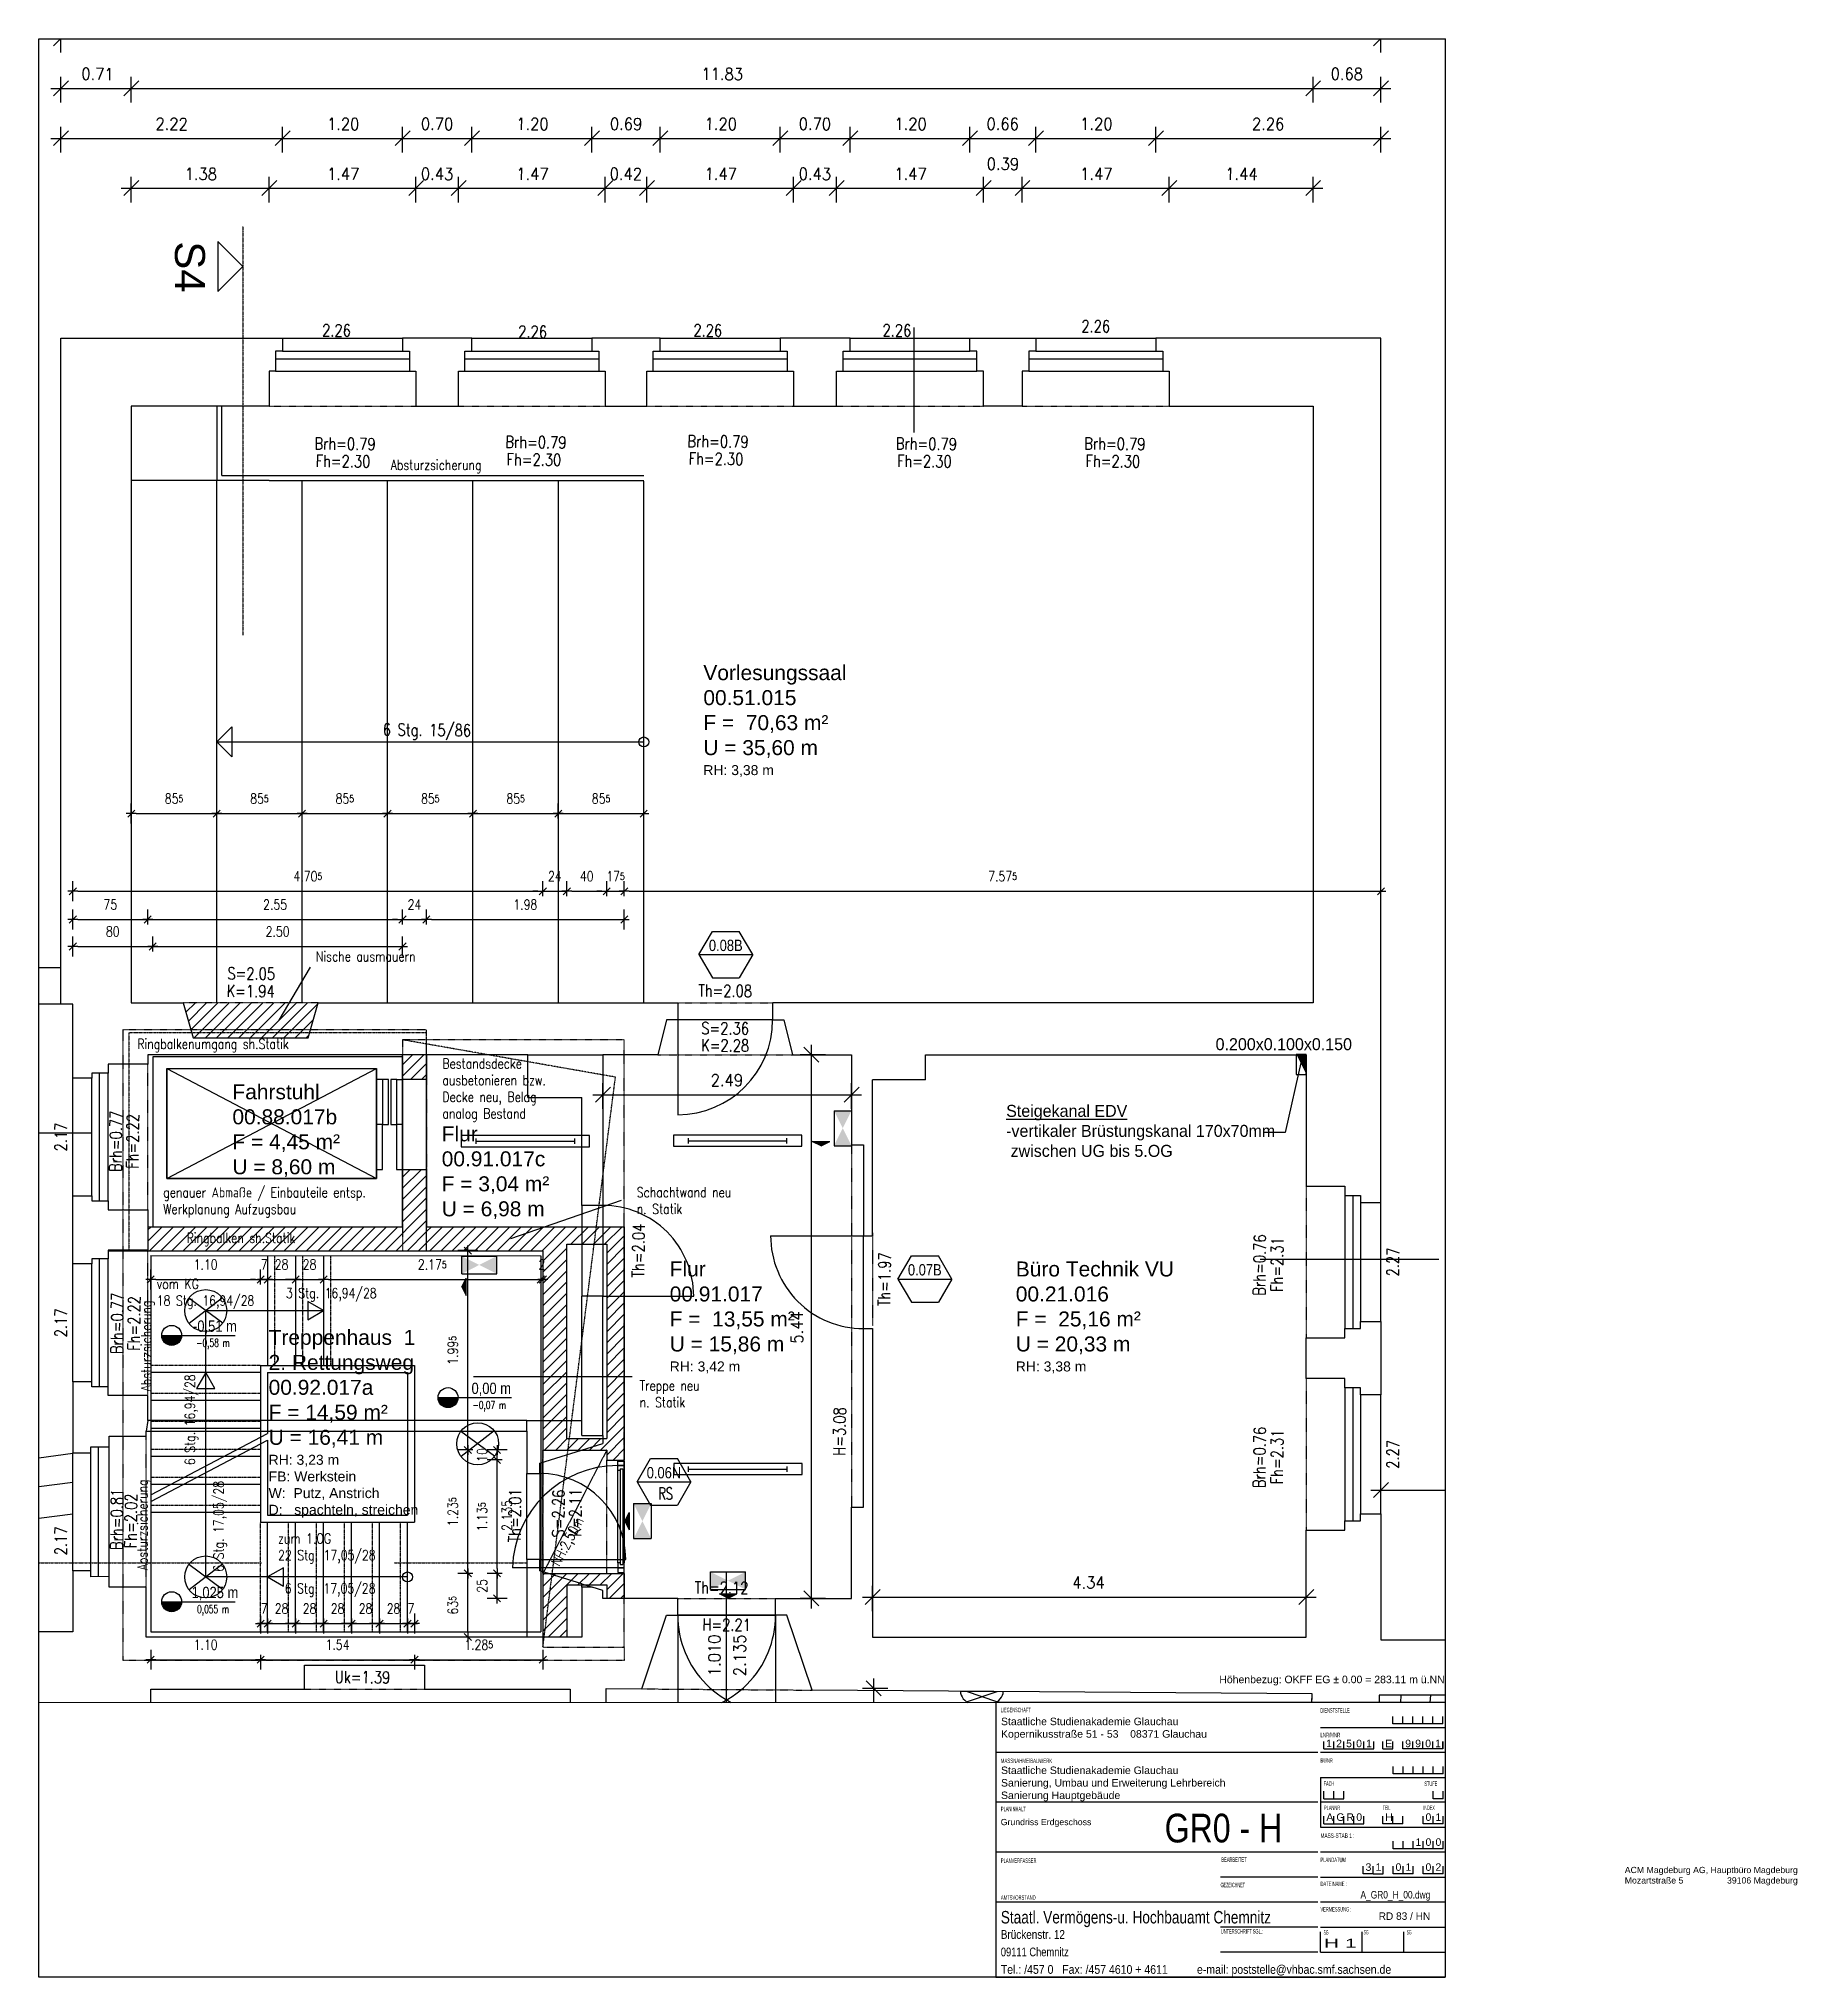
# Paper-space layout 'LayoutA3 (K) (2)' of a CAD drawing. Header units: metres. Extents: x 3 to 355, y 0 to 388.
# The model-space entities are those that its viewports show. They can reach past a viewport. Long polylines and large blocks are cut down to what shows.
import ezdxf
from ezdxf.enums import TextEntityAlignment as Align

# ---------------------------------------------------------------- set-up
doc = ezdxf.new("R2010")
doc.units = ezdxf.units.M
doc.header["$LTSCALE"] = 0.03
for name, pattern in [('AUSGEZOGEN', [0]), ('DOT', [0]), ('GESTRICHELT', [9, 6, -3]), ('GESTRICHELT2', [4.5, 3, -1.5])]:
    doc.linetypes.add(name, pattern=pattern)
doc.layers.get('0').update_dxf_attribs({"linetype": 'CONTINUOUS'})
doc.layers.get('Defpoints').update_dxf_attribs({"linetype": 'CONTINUOUS'})
for name, color, linetype in [('1_PLANKOPF', 7, 'CONTINUOUS'), ('A_abriss', 44, '_ABBRUCH'), ('A_ansicht', 9, 'CONTINUOUS'), ('A_aufzug', 3, 'CONTINUOUS'), ('A_bemaßung', 2, 'CONTINUOUS'), ('A_Elektro', 10, 'CONTINUOUS'), ('A_fenster', 7, 'CONTINUOUS'), ('A_Höhen', 3, 'CONTINUOUS'), ('A_MÖBEL', 1, 'CONTINUOUS'), ('A_NR_TÜR', 1, 'CONTINUOUS'), ('A_räume', 5, 'CONTINUOUS'), ('A_schraffur', 10, 'CONTINUOUS'), ('A_TECHNOLOGIE', 7, 'CONTINUOUS'), ('A_text', 5, 'CONTINUOUS'), ('A_treppe', 3, 'CONTINUOUS'), ('A_TREPPE_NEU', 3, 'CONTINUOUS'), ('A_Tuer_neu', 1, 'CONTINUOUS'), ('A_Tuernummer_neu', 10, 'CONTINUOUS'), ('A_TXT-TUER', 1, 'CONTINUOUS'), ('A_türen', 9, 'CONTINUOUS'), ('A_verdeckt', 8, 'GESTRICHELT2'), ('A_wände', 6, 'CONTINUOUS'), ('A_WÄNDE_NEU', 6, 'CONTINUOUS'), ('CKMA0002', 2, 'CONTINUOUS'), ('E__DURCHBR', 2, 'CONTINUOUS'), ('E__LEUCHTEN', 6, 'CONTINUOUS'), ('E__VERSYS', 2, 'CONTINUOUS')]:
    doc.layers.add(name, color=color, linetype=linetype)
doc.styles.add('ARIAL', font='ARIAL.TTF')
doc.styles.add('arial-n', font='ARIALN.TTF')
doc.styles.add('BOLDSIMP_FNT', font='TXT.shx', dxfattribs={"width": 0.9, "height": 0.12})
doc.styles.add('NORM', font='simplex.shx', dxfattribs={"width": 0.7, "bigfont": 'bigfont.shx'})
doc.styles.add('PITSIMP8', font='PITSIMP8.SHX')
doc.styles.add('SIMPLEX', font='simplex.shx', dxfattribs={"width": 0.8, "height": 0.1})
doc.styles.get("Standard").update_dxf_attribs({"font": 'txt', "height": 1})
doc.linetypes.add('_ABBRUCH', pattern='A,25,[101,cadkon.shx,S=3.5,R=0,X=0,Y=0],25', length=50)
doc.dimstyles.get("Standard").update_dxf_attribs({"dimtxt": 0.1, "dimasz": 0.05, "dimexe": 0.1, "dimexo": 0, "dimgap": 0.1, "dimtad": 1, "dimdec": 4, "dimrnd": 0.0025, "dimzin": 0, "dimdsep": 46, "dimtxsty": 'SIMPLEX', "dimblk": 'DIMCROSS', "dimblk1": 'DIMCROSS', "dimblk2": 'DIMCROSS', "dimsah": 1, "dimcen": 2.5, "dimdle": 0.025, "dimclrd": 1, "dimclre": 1, "dimclrt": 6, "dimadec": 0, "dimazin": 0, "dimtfac": 1, "dimtdec": 4, "dimtix": 1, "dimtmove": 2, "dimatfit": 3, "dimfxl": 1, "dimtvp": 1, "dimtolj": 1, "dimtzin": 0, "dimarcsym": 0})

psp = doc.layouts.new('LayoutA3 (K) (2)')

# ---------------------------------------------------------------- texts
at = {"layer": '1_PLANKOPF', "color": 7, "linetype": 'AUSGEZOGEN', "style": 'ARIAL'}
for s, height, width, p, p2 in [('LIEGENSCHAFT', 0.9, 0.619235, (195.15, 53.46), (201.12, 53.46)), ('DIENSTSTELLE', 0.9, 0.629517, (259.15, 53.37), (265, 53.37)), ('LNR/MNR', 0.9, 0.691361, (259.15, 48.45), (263.11, 48.45)), ('MASSNAHME/BAUWERK', 0.9, 0.694796, (195.15, 43.28), (205.44, 43.28)), ('BWNR', 0.9, 0.640413, (259.15, 43.34), (261.61, 43.34)), ('FACH', 0.9, 0.604807, (259.81, 38.72), (261.88, 38.72)), ('STUFE', 0.9, 0.626029, (279.96, 38.69), (282.54, 38.69)), ('PLANINHALT', 0.9, 0.645985, (195.15, 33.63), (200.16, 33.63)), ('PLANNR', 0.9, 0.629361, (259.86, 33.88), (263.07, 33.88)), ('TEIL', 0.9, 0.576231, (271.64, 33.88), (273.17, 33.88)), ('INDEX', 0.9, 0.593364, (279.76, 33.88), (282.04, 33.88)), ('MASS-STAB 1 :', 0.9, 0.755584, (259.15, 28.3), (265.96, 28.3)), ('PLANVERFASSER', 0.9, 0.655042, (195.15, 23.29), (202.29, 23.29)), ('BEARBEITET', 0.9, 0.647926, (239.3, 23.48), (244.37, 23.48)), ('PLANDATUM', 0.9, 0.657694, (259.15, 23.45), (264.25, 23.45)), ('DATEINAME :', 0.9, 0.657232, (259.15, 18.65), (264.43, 18.65)), ('AMTSVORSTAND', 0.9, 0.667092, (195.15, 15.91), (202.14, 15.91)), ('GEZEICHNET', 0.9, 0.603475, (239.15, 18.43), (244.04, 18.43)), ('Staatl. Vermögens-u. Hochbauamt Chemnitz', 2.5, 0.780414, (195.15, 11.18), (249.24, 11.18)), ('VERMESSUNG :', 0.9, 0.644129, (259.15, 13.57), (265.36, 13.57)), ('RD 83 / HN', 1.5, 0.963798, (270.81, 11.9), (281.13, 11.9)), ('Brückenstr. 12', 1.75, 0.814198, (195.15, 8.1), (207.99, 8.1)), ('UNTERSCHRIFT SGL.:', 0.9, 0.631829, (239.21, 9.15), (247.64, 9.15)), ('SG', 0.9, 0.544981, (259.77, 8.94), (260.76, 8.94)), ('H 1', 1.75, 1.71731, (259.86, 6.36), (266.39, 6.36)), ('SG', 0.9, 0.544981, (267.78, 8.98), (268.77, 8.98)), ('SG', 0.9, 0.544981, (276.41, 8.98), (277.4, 8.98)), ('09111 Chemnitz', 1.75, 0.763439, (195.15, 4.6), (208.75, 4.6)), ('Tel.: /457 0   Fax: /457 4610 + 4611          e-mail: poststelle%%064vhbac.smf.sachsen.de', 1.75, 0.861392, (195.15, 1.1), (273.32, 1.1))]:
    psp.add_text(s, height=height, dxfattribs=dict(at, width=width)).set_placement(p, p2, align=Align.FIT)
at = {"layer": '1_PLANKOPF', "linetype": 'AUSGEZOGEN', "style": 'ARIAL', "width": 0.8}
psp.add_text('GR0 - H', height=5.75, dxfattribs=at).set_placement((227.95, 27.39))
at = {"layer": '1_PLANKOPF', "color": 7, "linetype": 'AUSGEZOGEN', "style": 'ARIAL', "width": 0.8}
psp.add_text('A_GR0_H_00.dwg', height=1.5, dxfattribs=at).set_placement((281.14, 16.17), align=Align.RIGHT)
at = {"layer": '1_PLANKOPF', "insert": (238.9, 60.76), "char_height": 1.5, "width": 57.55, "attachment_point": 1, "style": 'ARIAL'}
psp.add_mtext('Höhenbezug: OKFF EG ± 0.00 = 283.11 m ü.NN', dxfattribs=at)
at = {"layer": '1_PLANKOPF', "linetype": 'Continuous', "char_height": 1.5, "attachment_point": 1}
for s, insert, width in [('{\\fArial|b0|i0|c0|p34;Staatliche Studienakademie Glauchau\\PKopernikusstraße 51 - 53    08371 Glauchau}', (195.19, 52.36), 62.0135), ('\\fArial|b0|i0|c0|p34;1', (260.29, 47.96), 2), ('{\\fArial|b0|i0|c0|p34;2}', (262.29, 47.95), 2), ('\\fArial|b0|i0|c0|p34;5', (264.29, 47.95), 2), ('\\fArial|b0|i0|c0|p34;0', (266.29, 47.95), 2), ('\\fArial|b0|i0|c0|p34;1', (268.29, 47.95), 2), ('\\fArial|b0|i0|c0|p34;E', (272.11, 47.95), 2), ('\\fArial|b0|i0|c0|p34;9', (276.12, 47.95), 2), ('\\fArial|b0|i0|c0|p34;9', (278.12, 47.95), 2), ('\\fArial|b0|i0|c0|p34;0', (280.12, 47.95), 2), ('\\fArial|b0|i0|c0|p34;1', (282.12, 47.95), 2), ('\\fArial|b0|i0|c0|p34;Staatliche Studienakademie Glauchau\\PSanierung, Umbau und Erweiterung Lehrbereich\\PSanierung Hauptgebäude', (195.19, 42.58), 62.0135), ('{\\fArial|b0|i0|c0|p34;1}', (278.18, 28.21), 2), ('{\\fArial|b0|i0|c0|p34;0}', (280.18, 28.21), 2), ('{\\fArial|b0|i0|c0|p34;0}', (282.18, 28.21), 2), ('\\fArial|b0|i0|c0|p34;3', (268.18, 23.21), 2), ('{\\fArial|b0|i0|c0|p34;1}', (270.18, 23.21), 2), ('{\\fArial|b0|i0|c0|p34;0}', (274.18, 23.21), 2), ('{\\fArial|b0|i0|c0|p34;1}', (276.18, 23.21), 2), ('{\\fArial|b0|i0|c0|p34;0}', (280.18, 23.21), 2), ('{\\fArial|b0|i0|c0|p34;2}', (282.18, 23.21), 2)]:
    psp.add_mtext(s, dxfattribs=dict(at, insert=insert, width=width))
at = {"layer": '1_PLANKOPF', "insert": (195.13, 32.1), "char_height": 1.25, "width": 43.11, "attachment_point": 1}
psp.add_mtext('{\\fArial|b0|i0|c0|p34;Grundriss Erdgeschoss}', dxfattribs=at)
at = {"layer": '1_PLANKOPF', "linetype": 'Continuous', "char_height": 1.5, "width": 2, "attachment_point": 1, "style": 'ARIAL'}
for s, insert in [('A', (260.33, 33.21)), ('G', (262.33, 33.21)), ('R', (264.33, 33.21)), ('0', (266.33, 33.21)), ('H', (272.13, 33.21)), ('{\\fArial|b0|i0|c0|p34;0}', (280.18, 33.21)), ('1', (282.18, 33.21))]:
    psp.add_mtext(s, dxfattribs=dict(at, insert=insert))

msp = doc.modelspace()

# ---------------------------------------------------------------- texts
at = {"layer": 'A_abriss', "linetype": 'Continuous', "ltscale": 0.3, "style": 'SIMPLEX', "width": 0.8}
for s, p in [('Th=2.04', (4.72448, -102.76847)), ('Th=2.01', (3.48726, -105.41797)), ('S=2.26', (3.92245, -105.39975)), ('K=2.11', (4.09333, -105.3899))]:
    msp.add_text(s, height=0.12, rotation=89.4, dxfattribs=at).set_placement(p, align=Align.MIDDLE_CENTER)
at = {"layer": 'A_abriss', "ltscale": 0.3, "style": 'SIMPLEX', "width": 0.8}
msp.add_text('Th=2.12', height=0.12, rotation=359.4, dxfattribs=at).set_placement((5.55573, -106.14165), align=Align.MIDDLE_CENTER)
at = {"layer": 'A_bemaßung', "color": 7, "linetype": 'DOT', "style": 'BOLDSIMP_FNT', "width": 0.9}
for s, rotation, p in [('0.71', 359.4, (-0.85438, -91.08948)), ('11.83', 359.4, (5.35397, -91.08949)), ('0.68', 359.4, (11.65271, -91.08948)), ('2.22', 359.4, (-0.11231, -91.58949)), ('1.20', 359.4, (1.60542, -91.5895)), ('0.70', 359.4, (2.54521, -91.58949)), ('1.20', 359.4, (3.50042, -91.58948)), ('0.69', 359.4, (4.43777, -91.58949)), ('1.20', 359.4, (5.38541, -91.5895)), ('0.70', 359.4, (6.3277, -91.58949)), ('1.20', 359.4, (7.28542, -91.5895)), ('0.66', 359.4, (8.2077, -91.58948)), ('1.20', 359.4, (9.14542, -91.58949)), ('2.26', 359.4, (10.8652, -91.58948)), ('1.38', 359.4, (0.18043, -92.08949)), ('1.47', 359.4, (1.60542, -92.08948)), ('0.43', 359.4, (2.5452, -92.08949)), ('1.47', 359.4, (3.50043, -92.08948)), ('0.42', 359.4, (4.4352, -92.08949)), ('1.47', 359.4, (5.38541, -92.0895)), ('0.43', 359.4, (6.3277, -92.0895)), ('1.47', 359.4, (7.28541, -92.08949)), ('0.39', 359.4, (8.21028, -91.98949)), ('1.47', 359.4, (9.14541, -92.08948)), ('1.44', 359.4, (10.59783, -92.08949)), ('5.44', 90, (6.40726, -103.69919)), ('1.010', 90, (5.58014, -107.02752)), ('2.135', 90, (5.83433, -107.02752))]:
    msp.add_text(s, height=0.12, rotation=rotation, dxfattribs=at).set_placement(p, align=Align.BOTTOM_LEFT)
for s, p in [('2.49', (5.44768, -101.15949)), ('4.34', (9.0675, -106.18645)), ('4.20', (1.77462, -107.50648)), ('14.14', (10.84676, -107.50648))]:
    msp.add_text(s, height=0.12, dxfattribs=at).set_placement(p, align=Align.BOTTOM_LEFT)
at = {"layer": 'A_Höhen', "linetype": 'Continuous', "style": 'SIMPLEX', "width": 0.8}
for s, rotation, p in [('2.26', 359.4, (9.30227, -93.51947)), ('2.26', 359.4, (1.70187, -93.56123)), ('2.26', 359.4, (3.66463, -93.57515)), ('2.26', 359.4, (5.41856, -93.56123)), ('2.26', 359.4, (7.3117, -93.56122)), ('Brh=0.79', 359.4, (1.78704, -94.69574)), ('Brh=0.79', 359.4, (3.69777, -94.67982)), ('Brh=0.79', 359.4, (5.52094, -94.67184)), ('Brh=0.79', 359.4, (7.60686, -94.69572)), ('Brh=0.79', 359.4, (9.49372, -94.69574)), ('Fh=2.30', 359.4, (1.76722, -94.86989)), ('Fh=2.30', 359.4, (3.67797, -94.85396)), ('Fh=2.30', 359.4, (5.50115, -94.846)), ('Fh=2.30', 359.4, (7.58705, -94.8699)), ('Fh=2.30', 359.4, (9.47389, -94.86989)), ('S=2.05', 359.4, (0.84803, -99.99661)), ('K=1.94', 359.4, (0.84226, -100.17249)), ('Th=2.08', 359.4, (5.59226, -100.16947)), ('S=2.36', 359.4, (5.59228, -100.54508)), ('K=2.28', 359.4, (5.59226, -100.71507)), ('Brh=0.77', 89.4, (-0.50796, -101.67476)), ('Fh=2.22', 89.4, (-0.33797, -101.67474)), ('2.17', 89.4, (-1.05774, -101.63196)), ('Th=1.97', 89.4, (7.18721, -103.05496)), ('Brh=0.76', 89.4, (10.94185, -102.91278)), ('Fh=2.31', 89.4, (11.11782, -102.90746)), ('2.27', 89.4, (12.27721, -102.88247)), ('2.17', 89.4, (-1.05775, -103.49198)), ('Brh=0.77', 89.4, (-0.49465, -103.49674)), ('Fh=2.22', 89.4, (-0.32465, -103.49672)), ('H=3.08', 89.4, (6.73727, -104.57828)), ('Brh=0.76', 89.4, (10.94185, -104.83779)), ('Fh=2.31', 89.4, (11.11782, -104.83247)), ('2.27', 89.4, (12.27723, -104.80748)), ('Brh=0.81', 89.4, (-0.4982, -105.45732)), ('Fh=2.02', 89.4, (-0.35697, -105.47244)), ('2.17', 89.4, (-1.05774, -105.67332)), ('H=2.21', 359.4, (5.60727, -106.5126)), ('Uk=1.39', 359.4, (1.96198, -107.03717))]:
    msp.add_text(s, height=0.12, rotation=rotation, dxfattribs=at).set_placement(p, align=Align.MIDDLE_CENTER)
at = {"layer": 'A_räume', "linetype": 'Continuous', "char_height": 0.15, "width": 6.6459, "attachment_point": 1}
for s, insert in [('\\fArial|b0|i0|c0|p34;Vorlesungssaal\\P00.51.015\\PF =  70,63 m²\\PU = 35,60 m\\P\\H0.1;RH: 3,38 m', (5.37395, -96.91078)), ('\\fArial|b0|i0|c0|p34;Flur\\P00.91.017\\PF =  13,55 m²\\PU = 15,86 m\\P\\H0.1;RH: 3,42 m', (5.03707, -102.87782)), ('\\fArial|b0|i0|c0|p34;Büro Technik VU\\P00.21.016\\PF =  25,16 m²\\PU = 20,33 m\\P\\H0.1;RH: 3,38 m', (8.50175, -102.87782)), ('{\\fArial|b0|i0|c0|p34;Treppenhaus  1\\P2. Rettungsweg\\P00.92.017a\\PF = 14,59 m²  \\PU = 16,41 m\\P\\H0.6667x;RH: 3,23 m\\PFB: Werkstein\\PW:  Putz, Anstrich\\PD:   spachteln, streichen}', (1.02193, -103.56184))]:
    msp.add_mtext(s, dxfattribs=dict(at, insert=insert))
at = {"layer": 'A_text', "color": 5, "linetype": 'GESTRICHELT', "insert": (0.3842, -92.66995), "char_height": 0.3, "width": 13.2918, "attachment_point": 1, "rotation": 270}
msp.add_mtext('{\\fArial|b0|i0|c0|p34;S4}', dxfattribs=at)
at = {"layer": 'A_text', "linetype": 'Continuous', "char_height": 0.1, "attachment_point": 1, "style": 'SIMPLEX'}
for s, insert, width in [('Absturzsicherung', (2.24446, -94.85735), 3.3134), ('Nische ausmauern', (1.49539, -99.77453), 1.5882771), ('Ringbalkenumgang sh.Statik', (-0.29253, -100.6507), 3.3134309), ('Bestandsdecke ausbetonieren bzw. Decke neu, Belag analog Bestand', (2.7619, -100.84704), 1.1525), ('Fenster Verschluß', (-2.30225, -101.39871), 1.4431), ('genauer Abmaße / Einbauteile entsp.\\PWerkplanung Aufzugsbau', (-0.03275, -102.13611), 2.3469628), ('\\Fsimplex.shx;Schachtwand neu n. Statik', (4.7075, -102.13545), 1.1525325), ('Ringbalken sh.Statik', (0.20129, -102.59223), 3.3134), ('\\Fsimplex.shx;Treppe neu n. Statik', (4.73606, -104.06943), 0.6934278)]:
    msp.add_mtext(s, dxfattribs=dict(at, insert=insert, width=width))
at = {"layer": 'A_text', "linetype": 'Continuous', "char_height": 0.15, "width": 6.6459, "attachment_point": 1}
for s, insert in [('\\fArial|b0|i0|c0|p34;Fahrstuhl\\P00.88.017b\\PF = 4,45 m²\\PU = 8,60 m', (0.65957, -101.10502)), ('\\fArial|b0|i0|c0|p34;Flur\\P00.91.017c\\PF = 3,04 m²\\PU = 6,98 m', (2.75469, -101.52555))]:
    msp.add_mtext(s, dxfattribs=dict(at, insert=insert))
at = {"layer": 'A_text', "linetype": 'Continuous', "char_height": 0.1, "width": 3.3134, "attachment_point": 1, "rotation": 90, "style": 'SIMPLEX'}
for insert in [(-0.25254, -104.17721), (-0.28941, -105.96694)]:
    msp.add_mtext('Absturzsicherung', dxfattribs=dict(at, insert=insert))
at = {"layer": 'A_treppe', "color": 1, "linetype": 'Continuous', "style": 'SIMPLEX', "width": 0.8}
msp.add_text('6 Stg. 15/86', height=0.12, rotation=359.4, dxfattribs=at).set_placement((2.60651, -97.55948), align=Align.MIDDLE_CENTER)
at = {"layer": 'A_TREPPE_NEU', "color": 1, "linetype": 'Continuous', "char_height": 0.1, "width": 1.6932, "attachment_point": 1, "style": 'SIMPLEX'}
for s, insert in [('vom KG\\P18 Stg. 16,94/28', (-0.09803, -103.05251)), ('3 Stg. 16,94/28', (1.19528, -103.14401)), ('zum 1.OG\\P22 Stg. 17,05/28', (1.11625, -105.59949)), ('6 Stg. 17,05/28', (1.1833, -106.09843))]:
    msp.add_mtext(s, dxfattribs=dict(at, insert=insert))
at = {"layer": 'A_TREPPE_NEU', "color": 1, "linetype": 'Continuous', "char_height": 0.1, "width": 1.6932, "attachment_point": 1, "rotation": 90, "style": 'SIMPLEX'}
for s, insert in [('6 Stg. 16,94/28', (0.18445, -104.91539)), ('6 Stg. 17,05/28', (0.47128, -105.98235))]:
    msp.add_mtext(s, dxfattribs=dict(at, insert=insert))
at = {"layer": 'CKMA0002', "color": 3, "linetype": 'Continuous', "style": 'SIMPLEX', "width": 0.8}
for s, rotation, p in [('2.135', 90, (3.35809, -105.5735)), ('NH:2,50m', 62.030343, (3.84393, -105.88796))]:
    msp.add_text(s, height=0.1, rotation=rotation, dxfattribs=at).set_placement(p, align=Align.TOP_LEFT)

# ---------------------------------------------------------------- blocks, each defined once
blk = doc.blocks.new('A$C699961ED')
at = {"layer": '1_PLANKOPF', "linetype": 'Continuous', "insert": (1.65, 8.43), "char_height": 2.5, "width": 81.002, "attachment_point": 1}
blk.add_mtext('\\fArial|b0|i0|c0|p34;ACM Magdeburg AG, Hauptbüro Magdeburg\\PMozartstraße 5                  39106 Magdeburg', dxfattribs=at)
blk = doc.blocks.new('SLASH1')
at = {"layer": 'A_bemaßung', "color": 2, "linetype": 'Continuous'}
for p, q in [((0.07663, 0.07663), (-0.07319, -0.07319)), ((0, -0.14068), (0, 0.11466))]:
    blk.add_line(p, q, dxfattribs=at)
blk = doc.blocks.new('Aufzug')
at = {"layer": 'A_aufzug', "color": 1, "linetype": 'GESTRICHELT'}
for p, q in [((2.74, 0.24), (-0.24, 0.24)), ((-0.24, 0.24), (-0.24, -1.94)), ((2.74, 0.03), (2.74, 0.24))]:
    blk.add_line(p, q, dxfattribs=at)
at = {"layer": 'A_aufzug', "linetype": 'Continuous'}
for p, q in [((2.5, 0), (0, 0)), ((0, 0), (0, -1.7)), ((2.5, -1.7), (2.5, 0)), ((2.74, -1.94), (2.74, 0.03)), ((2.24, -0.119), (0.14, -0.119)), ((0.14, -0.119), (0.14, -1.219)), ((2.24, -1.219), (2.24, -0.119)), ((2.299, -0.227), (2.24, -0.227)), ((2.299, -0.227), (2.299, -0.677)), ((2.359, -0.227), (2.299, -0.227)), ((2.359, -0.677), (2.359, -0.227)), ((2.383, -0.227), (2.383, -0.677)), ((2.443, -0.227), (2.383, -0.227)), ((2.443, -0.677), (2.443, -0.227)), ((2.443, -0.227), (2.5, -0.227)), ((2.74, -0.227), (2.5, -0.227)), ((2.299, -0.677), (2.239, -0.677)), ((2.239, -0.677), (2.24, -1.128)), ((2.3, -1.128), (2.299, -0.677)), ((2.299, -0.677), (2.359, -0.677)), ((2.383, -0.677), (2.443, -0.677)), ((2.441, -0.677), (2.441, -1.127)), ((2.5, -0.677), (2.443, -0.677)), ((2.24, -1.128), (2.3, -1.128)), ((2.441, -1.127), (2.5, -1.127)), ((2.5, -1.127), (2.74, -1.127)), ((0.14, -1.219), (2.24, -1.219)), ((0, -1.7), (2.5, -1.7)), ((-0.24, -1.94), (2.74, -1.94))]:
    blk.add_line(p, q, dxfattribs=at)
blk = doc.blocks.new('DIMCROSS')
at = {"color": 0, "linetype": 'ByBlock'}
blk.add_line((-1, 0), (1, 0), dxfattribs=at)
at = {"linetype": 'ByBlock'}
blk.add_line((-0.707107, -0.707107), (0.707107, 0.707107), dxfattribs=at)
blk = doc.blocks.new('*D35')
at = {"layer": 'CKMA0002', "color": 1, "lineweight": -2}
for p, q in [((-3.932, -102.769), (-4.082, -102.769)), ((-3.982, -106.586), (-3.982, -102.819)), ((-3.882, -106.636), (-4.082, -106.636))]:
    blk.add_line(p, q, dxfattribs=at)
at = {"layer": 'Defpoints', "color": 0}
for p in [(-3.982, -102.769), (-0.378, -102.769), (-0.328, -106.636)]:
    blk.add_point(p, dxfattribs=at)
at = {"layer": 'CKMA0002', "color": 1, "lineweight": -2, "xscale": 0.05, "yscale": 0.05, "zscale": 0.05}
for p, rotation in [((-3.982, -102.769), 90), ((-3.982, -106.636), 270)]:
    blk.add_blockref('DIMCROSS', p, dxfattribs=dict(at, rotation=rotation))
at = {"layer": 'CKMA0002', "color": 3, "insert": (-4.132, -104.703), "char_height": 0.1, "attachment_point": 5, "rotation": 90, "style": 'SIMPLEX'}
blk.add_mtext('\\A1;3.86{\\A1\\H0.7x\\S5;}', dxfattribs=at)
blk = doc.blocks.new('*D36')
at = {"layer": 'CKMA0002', "color": 1, "lineweight": -2}
for p, q in [((-3.932, -102.529), (-4.082, -102.529)), ((-3.982, -102.479), (-3.982, -102.429)), ((-3.982, -102.769), (-3.982, -102.529)), ((-3.982, -102.819), (-3.982, -102.869))]:
    blk.add_line(p, q, dxfattribs=at)
at = {"layer": 'Defpoints', "color": 0}
for p in [(-3.982, -102.529), (0.407, -102.529), (-0.378, -102.769)]:
    blk.add_point(p, dxfattribs=at)
at = {"layer": 'CKMA0002', "color": 1, "lineweight": -2, "xscale": 0.05, "yscale": 0.05, "zscale": 0.05}
for p, rotation in [((-3.982, -102.529), 270), ((-3.982, -102.769), 90)]:
    blk.add_blockref('DIMCROSS', p, dxfattribs=dict(at, rotation=rotation))
at = {"layer": 'CKMA0002', "color": 3, "insert": (-4.132, -102.649), "char_height": 0.1, "attachment_point": 5, "rotation": 90, "style": 'SIMPLEX'}
blk.add_mtext('\\A1;24{\\A1\\H0.7x\\S;}', dxfattribs=at)
blk = doc.blocks.new('*D37')
at = {"layer": 'CKMA0002', "color": 1, "lineweight": -2}
for p, q in [((-3.882, -100.809), (-4.082, -100.809)), ((-3.982, -102.479), (-3.982, -100.859))]:
    blk.add_line(p, q, dxfattribs=at)
at = {"layer": 'Defpoints', "color": 0}
for p in [(-3.982, -100.809), (2.982, -100.809), (0.407, -102.529)]:
    blk.add_point(p, dxfattribs=at)
at = {"layer": 'CKMA0002', "color": 1, "lineweight": -2, "xscale": 0.05, "yscale": 0.05, "zscale": 0.05}
for p, rotation in [((-3.982, -100.809), 90), ((-3.982, -102.529), 270)]:
    blk.add_blockref('DIMCROSS', p, dxfattribs=dict(at, rotation=rotation))
at = {"layer": 'CKMA0002', "color": 3, "insert": (-4.132, -101.669), "char_height": 0.1, "attachment_point": 5, "rotation": 90, "style": 'SIMPLEX'}
blk.add_mtext('\\A1;1.72{\\A1\\H0.7x\\S;}', dxfattribs=at)
blk = doc.blocks.new('*D38')
at = {"layer": 'CKMA0002', "color": 1, "lineweight": -2}
for p, q in [((-0.938, -99.556), (-0.938, -99.356)), ((-0.888, -99.456), (-0.238, -99.456)), ((-0.188, -99.506), (-0.188, -99.356))]:
    blk.add_line(p, q, dxfattribs=at)
at = {"layer": 'Defpoints', "color": 0}
for p in [(-0.188, -99.456), (-0.938, -102.007), (-0.188, -101.957)]:
    blk.add_point(p, dxfattribs=at)
at = {"layer": 'CKMA0002', "color": 1, "lineweight": -2, "xscale": 0.05, "yscale": 0.05, "zscale": 0.05, "rotation": 180}
blk.add_blockref('DIMCROSS', (-0.938, -99.456), dxfattribs=at)
at = {"layer": 'CKMA0002', "color": 1, "lineweight": -2, "xscale": 0.05, "yscale": 0.05, "zscale": 0.05}
blk.add_blockref('DIMCROSS', (-0.188, -99.456), dxfattribs=at)
at = {"layer": 'CKMA0002', "color": 3, "insert": (-0.563, -99.306), "char_height": 0.1, "attachment_point": 5, "style": 'SIMPLEX'}
blk.add_mtext('\\A1;75{\\A1\\H0.7x\\S;}', dxfattribs=at)
blk = doc.blocks.new('*D39')
at = {"layer": 'CKMA0002', "color": 1, "lineweight": -2}
for p, q in [((-0.138, -99.456), (2.312, -99.456)), ((2.362, -99.506), (2.362, -99.356))]:
    blk.add_line(p, q, dxfattribs=at)
at = {"layer": 'Defpoints', "color": 0}
for p in [(2.362, -99.456), (2.362, -101.467), (-0.188, -101.957)]:
    blk.add_point(p, dxfattribs=at)
at = {"layer": 'CKMA0002', "color": 1, "lineweight": -2, "xscale": 0.05, "yscale": 0.05, "zscale": 0.05, "rotation": 180}
blk.add_blockref('DIMCROSS', (-0.188, -99.456), dxfattribs=at)
at = {"layer": 'CKMA0002', "color": 1, "lineweight": -2, "xscale": 0.05, "yscale": 0.05, "zscale": 0.05}
blk.add_blockref('DIMCROSS', (2.362, -99.456), dxfattribs=at)
at = {"layer": 'CKMA0002', "color": 3, "insert": (1.087, -99.306), "char_height": 0.1, "attachment_point": 5, "style": 'SIMPLEX'}
blk.add_mtext('\\A1;2.55{\\A1\\H0.7x\\S;}', dxfattribs=at)
blk = doc.blocks.new('*D40')
at = {"layer": 'CKMA0002', "color": 1, "lineweight": -2}
for p, q in [((2.312, -99.456), (2.262, -99.456)), ((2.362, -99.456), (2.602, -99.456)), ((2.602, -99.506), (2.602, -99.356)), ((2.652, -99.456), (2.702, -99.456))]:
    blk.add_line(p, q, dxfattribs=at)
at = {"layer": 'Defpoints', "color": 0}
for p in [(2.602, -99.456), (2.362, -101.467), (2.602, -101.467)]:
    blk.add_point(p, dxfattribs=at)
at = {"layer": 'CKMA0002', "color": 1, "lineweight": -2, "xscale": 0.05, "yscale": 0.05, "zscale": 0.05}
blk.add_blockref('DIMCROSS', (2.362, -99.456), dxfattribs=at)
at = {"layer": 'CKMA0002', "color": 1, "lineweight": -2, "xscale": 0.05, "yscale": 0.05, "zscale": 0.05, "rotation": 180}
blk.add_blockref('DIMCROSS', (2.602, -99.456), dxfattribs=at)
at = {"layer": 'CKMA0002', "color": 3, "insert": (2.482, -99.306), "char_height": 0.1, "attachment_point": 5, "style": 'SIMPLEX'}
blk.add_mtext('\\A1;24{\\A1\\H0.7x\\S;}', dxfattribs=at)
blk = doc.blocks.new('*D41')
at = {"layer": 'CKMA0002', "color": 1, "lineweight": -2}
for p, q in [((2.652, -99.456), (4.532, -99.456)), ((4.582, -99.556), (4.582, -99.356))]:
    blk.add_line(p, q, dxfattribs=at)
at = {"layer": 'Defpoints', "color": 0}
for p in [(4.582, -99.456), (2.602, -101.467), (4.582, -102.49)]:
    blk.add_point(p, dxfattribs=at)
at = {"layer": 'CKMA0002', "color": 1, "lineweight": -2, "xscale": 0.05, "yscale": 0.05, "zscale": 0.05, "rotation": 180}
blk.add_blockref('DIMCROSS', (2.602, -99.456), dxfattribs=at)
at = {"layer": 'CKMA0002', "color": 1, "lineweight": -2, "xscale": 0.05, "yscale": 0.05, "zscale": 0.05}
blk.add_blockref('DIMCROSS', (4.582, -99.456), dxfattribs=at)
at = {"layer": 'CKMA0002', "color": 3, "insert": (3.592, -99.306), "char_height": 0.1, "attachment_point": 5, "style": 'SIMPLEX'}
blk.add_mtext('\\A1;1.98{\\A1\\H0.7x\\S;}', dxfattribs=at)
blk = doc.blocks.new('*D42')
at = {"layer": 'CKMA0002', "color": 1, "lineweight": -2}
for p, q in [((-0.938, -99.826), (-0.938, -99.626)), ((-0.138, -99.776), (-0.138, -99.626)), ((-0.888, -99.726), (-0.188, -99.726))]:
    blk.add_line(p, q, dxfattribs=at)
at = {"layer": 'Defpoints', "color": 0}
for p in [(-0.138, -99.726), (-0.938, -101.778), (-0.138, -101.728)]:
    blk.add_point(p, dxfattribs=at)
at = {"layer": 'CKMA0002', "color": 1, "lineweight": -2, "xscale": 0.05, "yscale": 0.05, "zscale": 0.05, "rotation": 180}
blk.add_blockref('DIMCROSS', (-0.938, -99.726), dxfattribs=at)
at = {"layer": 'CKMA0002', "color": 1, "lineweight": -2, "xscale": 0.05, "yscale": 0.05, "zscale": 0.05}
blk.add_blockref('DIMCROSS', (-0.138, -99.726), dxfattribs=at)
at = {"layer": 'CKMA0002', "color": 3, "insert": (-0.538, -99.576), "char_height": 0.1, "attachment_point": 5, "style": 'SIMPLEX'}
blk.add_mtext('\\A1;80{\\A1\\H0.7x\\S;}', dxfattribs=at)
blk = doc.blocks.new('*D43')
at = {"layer": 'CKMA0002', "color": 1, "lineweight": -2}
for p, q in [((2.362, -99.826), (2.362, -99.626)), ((-0.088, -99.726), (2.312, -99.726))]:
    blk.add_line(p, q, dxfattribs=at)
at = {"layer": 'Defpoints', "color": 0}
for p in [(2.362, -99.726), (-0.138, -101.728), (2.362, -101.728)]:
    blk.add_point(p, dxfattribs=at)
at = {"layer": 'CKMA0002', "color": 1, "lineweight": -2, "xscale": 0.05, "yscale": 0.05, "zscale": 0.05, "rotation": 180}
blk.add_blockref('DIMCROSS', (-0.138, -99.726), dxfattribs=at)
at = {"layer": 'CKMA0002', "color": 1, "lineweight": -2, "xscale": 0.05, "yscale": 0.05, "zscale": 0.05}
blk.add_blockref('DIMCROSS', (2.362, -99.726), dxfattribs=at)
at = {"layer": 'CKMA0002', "color": 3, "insert": (1.112, -99.576), "char_height": 0.1, "attachment_point": 5, "style": 'SIMPLEX'}
blk.add_mtext('\\A1;2.50{\\A1\\H0.7x\\S;}', dxfattribs=at)
blk = doc.blocks.new('*D44')
at = {"layer": 'CKMA0002', "color": 1, "lineweight": -2}
for p, q in [((-0.938, -99.273), (-0.938, -99.073)), ((3.767, -99.223), (3.767, -99.073)), ((-0.888, -99.173), (3.717, -99.173))]:
    blk.add_line(p, q, dxfattribs=at)
at = {"layer": 'Defpoints', "color": 0}
for p in [(3.767, -99.173), (-0.938, -103.87), (3.767, -103.82)]:
    blk.add_point(p, dxfattribs=at)
at = {"layer": 'CKMA0002', "color": 1, "lineweight": -2, "xscale": 0.05, "yscale": 0.05, "zscale": 0.05, "rotation": 180}
blk.add_blockref('DIMCROSS', (-0.938, -99.173), dxfattribs=at)
at = {"layer": 'CKMA0002', "color": 1, "lineweight": -2, "xscale": 0.05, "yscale": 0.05, "zscale": 0.05}
blk.add_blockref('DIMCROSS', (3.767, -99.173), dxfattribs=at)
at = {"layer": 'CKMA0002', "color": 3, "insert": (1.415, -99.023), "char_height": 0.1, "attachment_point": 5, "style": 'SIMPLEX'}
blk.add_mtext('\\A1;4.70{\\A1\\H0.7x\\S5;}', dxfattribs=at)
blk = doc.blocks.new('*D45')
at = {"layer": 'CKMA0002', "color": 1, "lineweight": -2}
for p, q in [((4.007, -99.223), (4.007, -99.073)), ((3.717, -99.173), (3.667, -99.173)), ((3.767, -99.173), (4.007, -99.173)), ((4.057, -99.173), (4.107, -99.173))]:
    blk.add_line(p, q, dxfattribs=at)
at = {"layer": 'Defpoints', "color": 0}
for p in [(4.007, -99.173), (4.007, -103.677), (3.767, -103.82)]:
    blk.add_point(p, dxfattribs=at)
at = {"layer": 'CKMA0002', "color": 1, "lineweight": -2, "xscale": 0.05, "yscale": 0.05, "zscale": 0.05}
blk.add_blockref('DIMCROSS', (3.767, -99.173), dxfattribs=at)
at = {"layer": 'CKMA0002', "color": 1, "lineweight": -2, "xscale": 0.05, "yscale": 0.05, "zscale": 0.05, "rotation": 180}
blk.add_blockref('DIMCROSS', (4.007, -99.173), dxfattribs=at)
at = {"layer": 'CKMA0002', "color": 3, "insert": (3.887, -99.023), "char_height": 0.1, "attachment_point": 5, "style": 'SIMPLEX'}
blk.add_mtext('\\A1;24{\\A1\\H0.7x\\S;}', dxfattribs=at)
blk = doc.blocks.new('*D46')
at = {"layer": 'CKMA0002', "color": 1, "lineweight": -2}
for p, q in [((4.407, -99.223), (4.407, -99.073)), ((4.057, -99.173), (4.357, -99.173))]:
    blk.add_line(p, q, dxfattribs=at)
at = {"layer": 'Defpoints', "color": 0}
for p in [(4.407, -99.173), (4.007, -103.677), (4.407, -103.625)]:
    blk.add_point(p, dxfattribs=at)
at = {"layer": 'CKMA0002', "color": 1, "lineweight": -2, "xscale": 0.05, "yscale": 0.05, "zscale": 0.05, "rotation": 180}
blk.add_blockref('DIMCROSS', (4.007, -99.173), dxfattribs=at)
at = {"layer": 'CKMA0002', "color": 1, "lineweight": -2, "xscale": 0.05, "yscale": 0.05, "zscale": 0.05}
blk.add_blockref('DIMCROSS', (4.407, -99.173), dxfattribs=at)
at = {"layer": 'CKMA0002', "color": 3, "insert": (4.207, -99.023), "char_height": 0.1, "attachment_point": 5, "style": 'SIMPLEX'}
blk.add_mtext('\\A1;40{\\A1\\H0.7x\\S;}', dxfattribs=at)
blk = doc.blocks.new('*D47')
at = {"layer": 'CKMA0002', "color": 1, "lineweight": -2}
for p, q in [((4.582, -99.223), (4.582, -99.073)), ((4.357, -99.173), (4.307, -99.173)), ((4.407, -99.173), (4.582, -99.173)), ((4.632, -99.173), (4.682, -99.173))]:
    blk.add_line(p, q, dxfattribs=at)
at = {"layer": 'Defpoints', "color": 0}
for p in [(4.582, -99.173), (4.407, -103.625), (4.582, -103.625)]:
    blk.add_point(p, dxfattribs=at)
at = {"layer": 'CKMA0002', "color": 1, "lineweight": -2, "xscale": 0.05, "yscale": 0.05, "zscale": 0.05}
blk.add_blockref('DIMCROSS', (4.407, -99.173), dxfattribs=at)
at = {"layer": 'CKMA0002', "color": 1, "lineweight": -2, "xscale": 0.05, "yscale": 0.05, "zscale": 0.05, "rotation": 180}
blk.add_blockref('DIMCROSS', (4.582, -99.173), dxfattribs=at)
at = {"layer": 'CKMA0002', "color": 3, "insert": (4.495, -99.023), "char_height": 0.1, "attachment_point": 5, "style": 'SIMPLEX'}
blk.add_mtext('\\A1;17{\\A1\\H0.7x\\S5;}', dxfattribs=at)
blk = doc.blocks.new('*D48')
at = {"layer": 'CKMA0002', "color": 1, "lineweight": -2}
for p, q in [((12.157, -99.273), (12.157, -99.073)), ((4.632, -99.173), (12.107, -99.173))]:
    blk.add_line(p, q, dxfattribs=at)
at = {"layer": 'Defpoints', "color": 0}
for p in [(12.157, -99.173), (12.157, -100.687), (4.582, -103.625)]:
    blk.add_point(p, dxfattribs=at)
at = {"layer": 'CKMA0002', "color": 1, "lineweight": -2, "xscale": 0.05, "yscale": 0.05, "zscale": 0.05, "rotation": 180}
blk.add_blockref('DIMCROSS', (4.582, -99.173), dxfattribs=at)
at = {"layer": 'CKMA0002', "color": 1, "lineweight": -2, "xscale": 0.05, "yscale": 0.05, "zscale": 0.05}
blk.add_blockref('DIMCROSS', (12.157, -99.173), dxfattribs=at)
at = {"layer": 'CKMA0002', "color": 3, "insert": (8.37, -99.023), "char_height": 0.1, "attachment_point": 5, "style": 'SIMPLEX'}
blk.add_mtext('\\A1;7.57{\\A1\\H0.7x\\S5;}', dxfattribs=at)
blk = doc.blocks.new('*D49')
at = {"layer": 'CKMA0002', "color": 1, "lineweight": -2}
for p, q in [((3.066, -105.999), (2.916, -105.999)), ((3.016, -106.586), (3.016, -106.049)), ((3.116, -106.636), (2.916, -106.636))]:
    blk.add_line(p, q, dxfattribs=at)
at = {"layer": 'Defpoints', "color": 0}
for p in [(3.016, -105.999), (4.458, -105.999), (4.508, -106.636)]:
    blk.add_point(p, dxfattribs=at)
at = {"layer": 'CKMA0002', "color": 1, "lineweight": -2, "xscale": 0.05, "yscale": 0.05, "zscale": 0.05}
for p, rotation in [((3.016, -105.999), 90), ((3.016, -106.636), 270)]:
    blk.add_blockref('DIMCROSS', p, dxfattribs=dict(at, rotation=rotation))
at = {"layer": 'CKMA0002', "color": 3, "insert": (2.866, -106.318), "char_height": 0.1, "attachment_point": 5, "rotation": 90, "style": 'SIMPLEX'}
blk.add_mtext('\\A1;63{\\A1\\H0.7x\\S5;}', dxfattribs=at)
blk = doc.blocks.new('*D50')
at = {"layer": 'CKMA0002', "color": 1, "lineweight": -2}
for p, q in [((3.066, -104.764), (2.916, -104.764)), ((3.016, -105.949), (3.016, -104.814))]:
    blk.add_line(p, q, dxfattribs=at)
at = {"layer": 'Defpoints', "color": 0}
for p in [(3.016, -104.764), (3.897, -104.764), (4.458, -105.999)]:
    blk.add_point(p, dxfattribs=at)
at = {"layer": 'CKMA0002', "color": 1, "lineweight": -2, "xscale": 0.05, "yscale": 0.05, "zscale": 0.05}
for p, rotation in [((3.016, -104.764), 90), ((3.016, -105.999), 270)]:
    blk.add_blockref('DIMCROSS', p, dxfattribs=dict(at, rotation=rotation))
at = {"layer": 'CKMA0002', "color": 3, "insert": (2.866, -105.382), "char_height": 0.1, "attachment_point": 5, "rotation": 90, "style": 'SIMPLEX'}
blk.add_mtext('\\A1;1.23{\\A1\\H0.7x\\S5;}', dxfattribs=at)
blk = doc.blocks.new('*D51')
at = {"layer": 'CKMA0002', "color": 1, "lineweight": -2}
for p, q in [((3.116, -102.769), (2.916, -102.769)), ((3.016, -104.714), (3.016, -102.819))]:
    blk.add_line(p, q, dxfattribs=at)
at = {"layer": 'Defpoints', "color": 0}
for p in [(3.016, -102.769), (3.647, -102.769), (3.897, -104.764)]:
    blk.add_point(p, dxfattribs=at)
at = {"layer": 'CKMA0002', "color": 1, "lineweight": -2, "xscale": 0.05, "yscale": 0.05, "zscale": 0.05}
for p, rotation in [((3.016, -102.769), 90), ((3.016, -104.764), 270)]:
    blk.add_blockref('DIMCROSS', p, dxfattribs=dict(at, rotation=rotation))
at = {"layer": 'CKMA0002', "color": 3, "insert": (2.866, -103.767), "char_height": 0.1, "attachment_point": 5, "rotation": 90, "style": 'SIMPLEX'}
blk.add_mtext('\\A1;1.99{\\A1\\H0.7x\\S5;}', dxfattribs=at)
blk = doc.blocks.new('*D52')
at = {"layer": 'CKMA0002', "color": 1, "lineweight": -2}
for p, q in [((3.359, -105.999), (3.209, -105.999)), ((3.309, -106.249), (3.309, -105.999)), ((3.409, -106.249), (3.209, -106.249)), ((3.309, -106.249), (3.309, -106.249)), ((3.309, -106.249), (3.309, -106.249))]:
    blk.add_line(p, q, dxfattribs=at)
at = {"layer": 'Defpoints', "color": 0}
for p in [(3.309, -105.999), (4.654, -105.999), (4.704, -106.249)]:
    blk.add_point(p, dxfattribs=at)
at = {"layer": 'CKMA0002', "color": 1, "lineweight": -2, "xscale": 0.05, "yscale": 0.05, "zscale": 0.05}
for p, rotation in [((3.309, -105.999), 270), ((3.309, -106.249), 90)]:
    blk.add_blockref('DIMCROSS', p, dxfattribs=dict(at, rotation=rotation))
at = {"layer": 'CKMA0002', "color": 3, "insert": (3.159, -106.124), "char_height": 0.1, "attachment_point": 5, "rotation": 90, "style": 'SIMPLEX'}
blk.add_mtext('\\A1;25{\\A1\\H0.7x\\S;}', dxfattribs=at)
blk = doc.blocks.new('*D53')
at = {"layer": 'CKMA0002', "color": 1, "lineweight": -2}
for p, q in [((3.359, -104.864), (3.209, -104.864)), ((3.309, -105.949), (3.309, -104.914))]:
    blk.add_line(p, q, dxfattribs=at)
at = {"layer": 'Defpoints', "color": 0}
for p in [(3.309, -104.864), (4.654, -104.864), (4.654, -105.999)]:
    blk.add_point(p, dxfattribs=at)
at = {"layer": 'CKMA0002', "color": 1, "lineweight": -2, "xscale": 0.05, "yscale": 0.05, "zscale": 0.05}
for p, rotation in [((3.309, -104.864), 90), ((3.309, -105.999), 270)]:
    blk.add_blockref('DIMCROSS', p, dxfattribs=dict(at, rotation=rotation))
at = {"layer": 'CKMA0002', "color": 3, "insert": (3.159, -105.432), "char_height": 0.1, "attachment_point": 5, "rotation": 90, "style": 'SIMPLEX'}
blk.add_mtext('\\A1;1.13{\\A1\\H0.7x\\S5;}', dxfattribs=at)
blk = doc.blocks.new('*D54')
at = {"layer": 'CKMA0002', "color": 1, "lineweight": -2}
for p, q in [((3.409, -104.764), (3.209, -104.764)), ((3.309, -104.864), (3.309, -104.764)), ((3.309, -104.864), (3.309, -104.864)), ((3.309, -104.864), (3.309, -104.864))]:
    blk.add_line(p, q, dxfattribs=at)
at = {"layer": 'Defpoints', "color": 0}
for p in [(3.309, -104.764), (3.959, -104.764), (4.654, -104.864)]:
    blk.add_point(p, dxfattribs=at)
at = {"layer": 'CKMA0002', "color": 1, "lineweight": -2, "xscale": 0.05, "yscale": 0.05, "zscale": 0.05}
for p, rotation in [((3.309, -104.764), 270), ((3.309, -104.864), 90)]:
    blk.add_blockref('DIMCROSS', p, dxfattribs=dict(at, rotation=rotation))
at = {"layer": 'CKMA0002', "color": 3, "insert": (3.159, -104.814), "char_height": 0.1, "attachment_point": 5, "rotation": 90, "style": 'SIMPLEX'}
blk.add_mtext('\\A1;10{\\A1\\H0.7x\\S;}', dxfattribs=at)
blk = doc.blocks.new('Tür-Nr')
at = {"layer": 'A_NR_TÜR'}
for p, q in [((-0.057, -108.865), (0.077, -108.632)), ((0.077, -108.632), (0.347, -108.632)), ((0.481, -108.865), (0.347, -108.632)), ((-0.057, -108.865), (0.481, -108.865)), ((-0.057, -108.865), (0.077, -109.098)), ((0.481, -108.865), (0.347, -109.098)), ((0.077, -109.098), (0.347, -109.098))]:
    blk.add_line(p, q, dxfattribs=at)
at = {"layer": 'A_TXT-TUER', "style": 'arial-n', "flags": 4}
blk.add_attdef('TÜR-NR.', text='', height=0.113, dxfattribs=at).set_placement((0.211, -108.772), align=Align.MIDDLE_CENTER)
at = {"layer": 'A_TXT-TUER', "style": 'NORM', "width": 0.7}
for tag, flags, p in [('BRANDSCHUTZ', 4, (0.229, -108.981)), ('DIN', 5, (0.214, -109.198)), ('ABMESSUNG', 5, (0.214, -109.333)), ('WANDART', 5, (0.214, -109.601)), ('MATERIAL', 5, (0.214, -109.467)), ('ZARGE', 5, (0.214, -109.736)), ('BESCHLÄGE', 5, (0.214, -110.005)), ('SCHLOSS', 5, (0.214, -109.87)), ('SONSTIGES', 5, (0.214, -110.139))]:
    blk.add_attdef(tag, text='', height=0.0784, dxfattribs=dict(at, flags=flags)).set_placement(p, align=Align.MIDDLE_CENTER)
blk = doc.blocks.new('Höhenquote')
at = {"layer": 'A_Höhen'}
blk.add_hatch(color=1, dxfattribs=at).paths.add_polyline_path([(-3.858, -99.325, 1), (-3.658, -99.325)])
at = {"layer": 'A_Höhen', "color": 1}
blk.add_line((-3.858, -99.325), (-3.124, -99.325), dxfattribs=at)
blk.add_circle((-3.758, -99.325), 0.1, dxfattribs=at)
at = {"layer": 'A_Höhen', "color": 1, "style": 'arial-n', "flags": 4}
blk.add_attdef('OKF', text='', height=0.113, dxfattribs=at).set_placement((-3.415, -99.232), align=Align.MIDDLE_CENTER)
at = {"layer": 'A_Höhen', "color": 1, "style": 'NORM', "width": 0.7, "flags": 4}
blk.add_attdef('OKR', text='', height=0.0784, dxfattribs=at).set_placement((-3.405, -99.399), align=Align.MIDDLE_CENTER)
blk = doc.blocks.new('*D169')
at = {"layer": 'A_Tuer_neu', "color": 1, "lineweight": -2}
for p, q in [((-3.564, -105.485), (-3.714, -105.485)), ((-3.614, -106.535), (-3.614, -105.535)), ((-3.514, -106.585), (-3.714, -106.585))]:
    blk.add_line(p, q, dxfattribs=at)
at = {"layer": 'Defpoints', "color": 0}
for p in [(-3.614, -105.485), (2.482, -105.485), (2.532, -106.585)]:
    blk.add_point(p, dxfattribs=at)
at = {"layer": 'A_Tuer_neu', "color": 1, "lineweight": -2, "xscale": 0.05, "yscale": 0.05, "zscale": 0.05}
for p, rotation in [((-3.614, -105.485), 90), ((-3.614, -106.585), 270)]:
    blk.add_blockref('DIMCROSS', p, dxfattribs=dict(at, rotation=rotation))
at = {"layer": 'A_Tuer_neu', "color": 3, "insert": (-3.764, -106.035), "char_height": 0.1, "attachment_point": 5, "rotation": 90, "style": 'SIMPLEX'}
blk.add_mtext('\\A1;1.10{\\A1\\H0.7x\\S;}', dxfattribs=at)
blk = doc.blocks.new('*D170')
at = {"layer": 'A_Tuer_neu', "color": 1, "lineweight": -2}
for p, q in [((-3.564, -103.92), (-3.714, -103.92)), ((-3.614, -105.435), (-3.614, -103.97))]:
    blk.add_line(p, q, dxfattribs=at)
at = {"layer": 'Defpoints', "color": 0}
for p in [(-3.614, -103.92), (2.482, -103.92), (2.482, -105.485)]:
    blk.add_point(p, dxfattribs=at)
at = {"layer": 'A_Tuer_neu', "color": 1, "lineweight": -2, "xscale": 0.05, "yscale": 0.05, "zscale": 0.05}
for p, rotation in [((-3.614, -103.92), 90), ((-3.614, -105.485), 270)]:
    blk.add_blockref('DIMCROSS', p, dxfattribs=dict(at, rotation=rotation))
at = {"layer": 'A_Tuer_neu', "color": 3, "insert": (-3.764, -104.702), "char_height": 0.1, "attachment_point": 5, "rotation": 90, "style": 'SIMPLEX'}
blk.add_mtext('\\A1;1.56{\\A1\\H0.7x\\S5;}', dxfattribs=at)
blk = doc.blocks.new('*D171')
at = {"layer": 'A_Tuer_neu', "color": 1, "lineweight": -2}
for p, q in [((-3.564, -102.82), (-3.714, -102.82)), ((-3.614, -103.87), (-3.614, -102.87))]:
    blk.add_line(p, q, dxfattribs=at)
at = {"layer": 'Defpoints', "color": 0}
for p in [(-3.614, -102.82), (2.187, -102.82), (2.482, -103.92)]:
    blk.add_point(p, dxfattribs=at)
at = {"layer": 'A_Tuer_neu', "color": 1, "lineweight": -2, "xscale": 0.05, "yscale": 0.05, "zscale": 0.05}
for p, rotation in [((-3.614, -102.82), 90), ((-3.614, -103.92), 270)]:
    blk.add_blockref('DIMCROSS', p, dxfattribs=dict(at, rotation=rotation))
at = {"layer": 'A_Tuer_neu', "color": 3, "insert": (-3.764, -103.37), "char_height": 0.1, "attachment_point": 5, "rotation": 90, "style": 'SIMPLEX'}
blk.add_mtext('\\A1;1.10{\\A1\\H0.7x\\S;}', dxfattribs=at)
blk = doc.blocks.new('*D172')
at = {"layer": 'A_Tuer_neu', "color": 1, "lineweight": -2}
for p, q in [((-3.514, -102.769), (-3.714, -102.769)), ((-3.614, -102.82), (-3.614, -102.769)), ((-3.614, -102.82), (-3.614, -102.82)), ((-3.614, -102.82), (-3.614, -102.82))]:
    blk.add_line(p, q, dxfattribs=at)
at = {"layer": 'Defpoints', "color": 0}
for p in [(-3.614, -102.769), (2.187, -102.769), (2.187, -102.82)]:
    blk.add_point(p, dxfattribs=at)
at = {"layer": 'A_Tuer_neu', "color": 1, "lineweight": -2, "xscale": 0.05, "yscale": 0.05, "zscale": 0.05}
for p, rotation in [((-3.614, -102.769), 270), ((-3.614, -102.82), 90)]:
    blk.add_blockref('DIMCROSS', p, dxfattribs=dict(at, rotation=rotation))
at = {"layer": 'A_Tuer_neu', "color": 3, "insert": (-3.764, -102.794), "char_height": 0.1, "attachment_point": 5, "rotation": 90, "style": 'SIMPLEX'}
blk.add_mtext('\\A1;5{\\A1\\H0.7x\\S;}', dxfattribs=at)
blk = doc.blocks.new('*D173')
at = {"layer": 'A_Tuer_neu', "color": 1, "lineweight": -2}
for p, q in [((-3.225, -105.389), (-3.375, -105.389)), ((-3.175, -105.484), (-3.375, -105.484)), ((-3.275, -105.484), (-3.275, -105.389)), ((-3.275, -105.484), (-3.275, -105.484)), ((-3.275, -105.484), (-3.275, -105.484))]:
    blk.add_line(p, q, dxfattribs=at)
at = {"layer": 'Defpoints', "color": 0}
for p in [(-3.275, -105.389), (-0.007, -105.389), (0.043, -105.484)]:
    blk.add_point(p, dxfattribs=at)
at = {"layer": 'A_Tuer_neu', "color": 1, "lineweight": -2, "xscale": 0.05, "yscale": 0.05, "zscale": 0.05}
for p, rotation in [((-3.275, -105.389), 270), ((-3.275, -105.484), 90)]:
    blk.add_blockref('DIMCROSS', p, dxfattribs=dict(at, rotation=rotation))
at = {"layer": 'A_Tuer_neu', "color": 3, "insert": (-3.425, -105.437), "char_height": 0.1, "attachment_point": 5, "rotation": 90, "style": 'SIMPLEX'}
blk.add_mtext('\\A1;9{\\A1\\H0.7x\\S5;}', dxfattribs=at)
blk = doc.blocks.new('*D174')
at = {"layer": 'A_Tuer_neu', "color": 1, "lineweight": -2}
for p, q in [((-3.225, -105.109), (-3.375, -105.109)), ((-3.275, -105.059), (-3.275, -105.009)), ((-3.275, -105.389), (-3.275, -105.109)), ((-3.275, -105.439), (-3.275, -105.489))]:
    blk.add_line(p, q, dxfattribs=at)
at = {"layer": 'Defpoints', "color": 0}
for p in [(-3.275, -105.109), (-0.007, -105.109), (-0.007, -105.389)]:
    blk.add_point(p, dxfattribs=at)
at = {"layer": 'A_Tuer_neu', "color": 1, "lineweight": -2, "xscale": 0.05, "yscale": 0.05, "zscale": 0.05}
for p, rotation in [((-3.275, -105.109), 270), ((-3.275, -105.389), 90)]:
    blk.add_blockref('DIMCROSS', p, dxfattribs=dict(at, rotation=rotation))
at = {"layer": 'A_Tuer_neu', "color": 3, "insert": (-3.425, -105.249), "char_height": 0.1, "attachment_point": 5, "rotation": 90, "style": 'SIMPLEX'}
blk.add_mtext('\\A1;28{\\A1\\H0.7x\\S;}', dxfattribs=at)
blk = doc.blocks.new('*D175')
at = {"layer": 'A_Tuer_neu', "color": 1, "lineweight": -2}
for p, q in [((-3.275, -104.779), (-3.275, -104.729)), ((-3.225, -104.829), (-3.375, -104.829)), ((-3.275, -105.109), (-3.275, -104.829)), ((-3.275, -105.159), (-3.275, -105.209))]:
    blk.add_line(p, q, dxfattribs=at)
at = {"layer": 'Defpoints', "color": 0}
for p in [(-3.275, -104.829), (-0.007, -104.829), (-0.007, -105.109)]:
    blk.add_point(p, dxfattribs=at)
at = {"layer": 'A_Tuer_neu', "color": 1, "lineweight": -2, "xscale": 0.05, "yscale": 0.05, "zscale": 0.05}
for p, rotation in [((-3.275, -104.829), 270), ((-3.275, -105.109), 90)]:
    blk.add_blockref('DIMCROSS', p, dxfattribs=dict(at, rotation=rotation))
at = {"layer": 'A_Tuer_neu', "color": 3, "insert": (-3.425, -104.969), "char_height": 0.1, "attachment_point": 5, "rotation": 90, "style": 'SIMPLEX'}
blk.add_mtext('\\A1;28{\\A1\\H0.7x\\S;}', dxfattribs=at)
blk = doc.blocks.new('*D176')
at = {"layer": 'A_Tuer_neu', "color": 1, "lineweight": -2}
for p, q in [((-3.275, -104.499), (-3.275, -104.449)), ((-3.225, -104.549), (-3.375, -104.549)), ((-3.275, -104.829), (-3.275, -104.549)), ((-3.275, -104.879), (-3.275, -104.929))]:
    blk.add_line(p, q, dxfattribs=at)
at = {"layer": 'Defpoints', "color": 0}
for p in [(-3.275, -104.549), (-0.007, -104.549), (-0.007, -104.829)]:
    blk.add_point(p, dxfattribs=at)
at = {"layer": 'A_Tuer_neu', "color": 1, "lineweight": -2, "xscale": 0.05, "yscale": 0.05, "zscale": 0.05}
for p, rotation in [((-3.275, -104.549), 270), ((-3.275, -104.829), 90)]:
    blk.add_blockref('DIMCROSS', p, dxfattribs=dict(at, rotation=rotation))
at = {"layer": 'A_Tuer_neu', "color": 3, "insert": (-3.425, -104.689), "char_height": 0.1, "attachment_point": 5, "rotation": 90, "style": 'SIMPLEX'}
blk.add_mtext('\\A1;28{\\A1\\H0.7x\\S;}', dxfattribs=at)
blk = doc.blocks.new('*D177')
at = {"layer": 'A_Tuer_neu', "color": 1, "lineweight": -2}
for p, q in [((-3.225, -104.269), (-3.375, -104.269)), ((-3.275, -104.219), (-3.275, -104.169)), ((-3.275, -104.549), (-3.275, -104.269)), ((-3.275, -104.599), (-3.275, -104.649))]:
    blk.add_line(p, q, dxfattribs=at)
at = {"layer": 'Defpoints', "color": 0}
for p in [(-3.275, -104.269), (-0.007, -104.269), (-0.007, -104.549)]:
    blk.add_point(p, dxfattribs=at)
at = {"layer": 'A_Tuer_neu', "color": 1, "lineweight": -2, "xscale": 0.05, "yscale": 0.05, "zscale": 0.05}
for p, rotation in [((-3.275, -104.269), 270), ((-3.275, -104.549), 90)]:
    blk.add_blockref('DIMCROSS', p, dxfattribs=dict(at, rotation=rotation))
at = {"layer": 'A_Tuer_neu', "color": 3, "insert": (-3.425, -104.409), "char_height": 0.1, "attachment_point": 5, "rotation": 90, "style": 'SIMPLEX'}
blk.add_mtext('\\A1;28{\\A1\\H0.7x\\S;}', dxfattribs=at)
blk = doc.blocks.new('*D178')
at = {"layer": 'A_Tuer_neu', "color": 1, "lineweight": -2}
for p, q in [((-3.275, -103.939), (-3.275, -103.889)), ((-3.225, -103.989), (-3.375, -103.989)), ((-3.275, -104.269), (-3.275, -103.989)), ((-3.275, -104.319), (-3.275, -104.369))]:
    blk.add_line(p, q, dxfattribs=at)
at = {"layer": 'Defpoints', "color": 0}
for p in [(-3.275, -103.989), (-0.007, -103.989), (-0.007, -104.269)]:
    blk.add_point(p, dxfattribs=at)
at = {"layer": 'A_Tuer_neu', "color": 1, "lineweight": -2, "xscale": 0.05, "yscale": 0.05, "zscale": 0.05}
for p, rotation in [((-3.275, -103.989), 270), ((-3.275, -104.269), 90)]:
    blk.add_blockref('DIMCROSS', p, dxfattribs=dict(at, rotation=rotation))
at = {"layer": 'A_Tuer_neu', "color": 3, "insert": (-3.425, -104.129), "char_height": 0.1, "attachment_point": 5, "rotation": 90, "style": 'SIMPLEX'}
blk.add_mtext('\\A1;28{\\A1\\H0.7x\\S;}', dxfattribs=at)
blk = doc.blocks.new('*D179')
at = {"layer": 'A_Tuer_neu', "color": 1, "lineweight": -2}
for p, q in [((-3.175, -103.919), (-3.375, -103.919)), ((-3.275, -103.989), (-3.275, -103.919)), ((-3.275, -103.989), (-3.275, -103.989)), ((-3.275, -103.989), (-3.275, -103.989))]:
    blk.add_line(p, q, dxfattribs=at)
at = {"layer": 'Defpoints', "color": 0}
for p in [(-3.275, -103.919), (-0.007, -103.919), (-0.007, -103.989)]:
    blk.add_point(p, dxfattribs=at)
at = {"layer": 'A_Tuer_neu', "color": 1, "lineweight": -2, "xscale": 0.05, "yscale": 0.05, "zscale": 0.05}
for p, rotation in [((-3.275, -103.919), 270), ((-3.275, -103.989), 90)]:
    blk.add_blockref('DIMCROSS', p, dxfattribs=dict(at, rotation=rotation))
at = {"layer": 'A_Tuer_neu', "color": 3, "insert": (-3.425, -103.954), "char_height": 0.1, "attachment_point": 5, "rotation": 90, "style": 'SIMPLEX'}
blk.add_mtext('\\A1;7{\\A1\\H0.7x\\S;}', dxfattribs=at)
blk = doc.blocks.new('*D180')
at = {"layer": 'A_Tuer_neu', "color": 1, "lineweight": -2}
for p, q in [((-0.158, -106.762), (-0.158, -106.962)), ((-0.108, -106.862), (0.892, -106.862)), ((0.942, -106.812), (0.942, -106.962))]:
    blk.add_line(p, q, dxfattribs=at)
at = {"layer": 'Defpoints', "color": 0}
for p in [(-0.158, -104.452), (0.942, -104.502), (0.942, -106.862)]:
    blk.add_point(p, dxfattribs=at)
at = {"layer": 'A_Tuer_neu', "color": 1, "lineweight": -2, "xscale": 0.05, "yscale": 0.05, "zscale": 0.05, "rotation": 180}
blk.add_blockref('DIMCROSS', (-0.158, -106.862), dxfattribs=at)
at = {"layer": 'A_Tuer_neu', "color": 1, "lineweight": -2, "xscale": 0.05, "yscale": 0.05, "zscale": 0.05}
blk.add_blockref('DIMCROSS', (0.942, -106.862), dxfattribs=at)
at = {"layer": 'A_Tuer_neu', "color": 3, "insert": (0.392, -106.712), "char_height": 0.1, "attachment_point": 5, "style": 'SIMPLEX'}
blk.add_mtext('\\A1;1.10{\\A1\\H0.7x\\S;}', dxfattribs=at)
blk = doc.blocks.new('*D181')
at = {"layer": 'A_Tuer_neu', "color": 1, "lineweight": -2}
for p, q in [((0.992, -106.862), (2.432, -106.862)), ((2.482, -106.812), (2.482, -106.962))]:
    blk.add_line(p, q, dxfattribs=at)
at = {"layer": 'Defpoints', "color": 0}
for p in [(0.942, -104.502), (2.482, -104.502), (2.482, -106.862)]:
    blk.add_point(p, dxfattribs=at)
at = {"layer": 'A_Tuer_neu', "color": 1, "lineweight": -2, "xscale": 0.05, "yscale": 0.05, "zscale": 0.05, "rotation": 180}
blk.add_blockref('DIMCROSS', (0.942, -106.862), dxfattribs=at)
at = {"layer": 'A_Tuer_neu', "color": 1, "lineweight": -2, "xscale": 0.05, "yscale": 0.05, "zscale": 0.05}
blk.add_blockref('DIMCROSS', (2.482, -106.862), dxfattribs=at)
at = {"layer": 'A_Tuer_neu', "color": 3, "insert": (1.712, -106.712), "char_height": 0.1, "attachment_point": 5, "style": 'SIMPLEX'}
blk.add_mtext('\\A1;1.54{\\A1\\H0.7x\\S;}', dxfattribs=at)
blk = doc.blocks.new('*D182')
at = {"layer": 'A_Tuer_neu', "color": 1, "lineweight": -2}
for p, q in [((2.532, -106.862), (3.717, -106.862)), ((3.767, -106.762), (3.767, -106.962))]:
    blk.add_line(p, q, dxfattribs=at)
at = {"layer": 'Defpoints', "color": 0}
for p in [(2.482, -104.502), (3.767, -105.654), (3.767, -106.862)]:
    blk.add_point(p, dxfattribs=at)
at = {"layer": 'A_Tuer_neu', "color": 1, "lineweight": -2, "xscale": 0.05, "yscale": 0.05, "zscale": 0.05, "rotation": 180}
blk.add_blockref('DIMCROSS', (2.482, -106.862), dxfattribs=at)
at = {"layer": 'A_Tuer_neu', "color": 1, "lineweight": -2, "xscale": 0.05, "yscale": 0.05, "zscale": 0.05}
blk.add_blockref('DIMCROSS', (3.767, -106.862), dxfattribs=at)
at = {"layer": 'A_Tuer_neu', "color": 3, "insert": (3.125, -106.712), "char_height": 0.1, "attachment_point": 5, "style": 'SIMPLEX'}
blk.add_mtext('\\A1;1.28{\\A1\\H0.7x\\S5;}', dxfattribs=at)
blk = doc.blocks.new('*D183')
at = {"layer": 'A_Tuer_neu', "color": 1, "lineweight": -2}
for p, q in [((0.942, -106.422), (0.942, -106.601)), ((1.012, -106.451), (1.012, -106.601)), ((0.942, -106.501), (0.942, -106.501)), ((0.942, -106.501), (0.942, -106.501)), ((0.942, -106.501), (1.012, -106.501))]:
    blk.add_line(p, q, dxfattribs=at)
at = {"layer": 'Defpoints', "color": 0}
for p in [(0.942, -106.422), (1.012, -106.451), (1.012, -106.501)]:
    blk.add_point(p, dxfattribs=at)
at = {"layer": 'A_Tuer_neu', "color": 1, "lineweight": -2, "xscale": 0.05, "yscale": 0.05, "zscale": 0.05}
blk.add_blockref('DIMCROSS', (0.942, -106.501), dxfattribs=at)
at = {"layer": 'A_Tuer_neu', "color": 1, "lineweight": -2, "xscale": 0.05, "yscale": 0.05, "zscale": 0.05, "rotation": 180}
blk.add_blockref('DIMCROSS', (1.012, -106.501), dxfattribs=at)
at = {"layer": 'A_Tuer_neu', "color": 3, "insert": (0.977, -106.351), "char_height": 0.1, "attachment_point": 5, "style": 'SIMPLEX'}
blk.add_mtext('\\A1;7{\\A1\\H0.7x\\S;}', dxfattribs=at)
blk = doc.blocks.new('*D184')
at = {"layer": 'A_Tuer_neu', "color": 1, "lineweight": -2}
for p, q in [((1.292, -106.451), (1.292, -106.601)), ((0.962, -106.501), (0.912, -106.501)), ((1.012, -106.501), (1.292, -106.501)), ((1.342, -106.501), (1.392, -106.501))]:
    blk.add_line(p, q, dxfattribs=at)
at = {"layer": 'Defpoints', "color": 0}
for p in [(1.012, -106.451), (1.292, -106.451), (1.292, -106.501)]:
    blk.add_point(p, dxfattribs=at)
at = {"layer": 'A_Tuer_neu', "color": 1, "lineweight": -2, "xscale": 0.05, "yscale": 0.05, "zscale": 0.05}
blk.add_blockref('DIMCROSS', (1.012, -106.501), dxfattribs=at)
at = {"layer": 'A_Tuer_neu', "color": 1, "lineweight": -2, "xscale": 0.05, "yscale": 0.05, "zscale": 0.05, "rotation": 180}
blk.add_blockref('DIMCROSS', (1.292, -106.501), dxfattribs=at)
at = {"layer": 'A_Tuer_neu', "color": 3, "insert": (1.152, -106.351), "char_height": 0.1, "attachment_point": 5, "style": 'SIMPLEX'}
blk.add_mtext('\\A1;28{\\A1\\H0.7x\\S;}', dxfattribs=at)
blk = doc.blocks.new('*D185')
at = {"layer": 'A_Tuer_neu', "color": 1, "lineweight": -2}
for p, q in [((1.572, -106.451), (1.572, -106.601)), ((1.242, -106.501), (1.192, -106.501)), ((1.292, -106.501), (1.572, -106.501)), ((1.622, -106.501), (1.672, -106.501))]:
    blk.add_line(p, q, dxfattribs=at)
at = {"layer": 'Defpoints', "color": 0}
for p in [(1.292, -106.451), (1.572, -106.451), (1.572, -106.501)]:
    blk.add_point(p, dxfattribs=at)
at = {"layer": 'A_Tuer_neu', "color": 1, "lineweight": -2, "xscale": 0.05, "yscale": 0.05, "zscale": 0.05}
blk.add_blockref('DIMCROSS', (1.292, -106.501), dxfattribs=at)
at = {"layer": 'A_Tuer_neu', "color": 1, "lineweight": -2, "xscale": 0.05, "yscale": 0.05, "zscale": 0.05, "rotation": 180}
blk.add_blockref('DIMCROSS', (1.572, -106.501), dxfattribs=at)
at = {"layer": 'A_Tuer_neu', "color": 3, "insert": (1.432, -106.351), "char_height": 0.1, "attachment_point": 5, "style": 'SIMPLEX'}
blk.add_mtext('\\A1;28{\\A1\\H0.7x\\S;}', dxfattribs=at)
blk = doc.blocks.new('*D186')
at = {"layer": 'A_Tuer_neu', "color": 1, "lineweight": -2}
for p, q in [((1.852, -106.451), (1.852, -106.601)), ((1.522, -106.501), (1.472, -106.501)), ((1.572, -106.501), (1.852, -106.501)), ((1.902, -106.501), (1.952, -106.501))]:
    blk.add_line(p, q, dxfattribs=at)
at = {"layer": 'Defpoints', "color": 0}
for p in [(1.572, -106.451), (1.852, -106.451), (1.852, -106.501)]:
    blk.add_point(p, dxfattribs=at)
at = {"layer": 'A_Tuer_neu', "color": 1, "lineweight": -2, "xscale": 0.05, "yscale": 0.05, "zscale": 0.05}
blk.add_blockref('DIMCROSS', (1.572, -106.501), dxfattribs=at)
at = {"layer": 'A_Tuer_neu', "color": 1, "lineweight": -2, "xscale": 0.05, "yscale": 0.05, "zscale": 0.05, "rotation": 180}
blk.add_blockref('DIMCROSS', (1.852, -106.501), dxfattribs=at)
at = {"layer": 'A_Tuer_neu', "color": 3, "insert": (1.712, -106.351), "char_height": 0.1, "attachment_point": 5, "style": 'SIMPLEX'}
blk.add_mtext('\\A1;28{\\A1\\H0.7x\\S;}', dxfattribs=at)
blk = doc.blocks.new('*D187')
at = {"layer": 'A_Tuer_neu', "color": 1, "lineweight": -2}
for p, q in [((2.132, -106.451), (2.132, -106.601)), ((1.802, -106.501), (1.752, -106.501)), ((1.852, -106.501), (2.132, -106.501)), ((2.182, -106.501), (2.232, -106.501))]:
    blk.add_line(p, q, dxfattribs=at)
at = {"layer": 'Defpoints', "color": 0}
for p in [(1.852, -106.451), (2.132, -106.451), (2.132, -106.501)]:
    blk.add_point(p, dxfattribs=at)
at = {"layer": 'A_Tuer_neu', "color": 1, "lineweight": -2, "xscale": 0.05, "yscale": 0.05, "zscale": 0.05}
blk.add_blockref('DIMCROSS', (1.852, -106.501), dxfattribs=at)
at = {"layer": 'A_Tuer_neu', "color": 1, "lineweight": -2, "xscale": 0.05, "yscale": 0.05, "zscale": 0.05, "rotation": 180}
blk.add_blockref('DIMCROSS', (2.132, -106.501), dxfattribs=at)
at = {"layer": 'A_Tuer_neu', "color": 3, "insert": (1.992, -106.351), "char_height": 0.1, "attachment_point": 5, "style": 'SIMPLEX'}
blk.add_mtext('\\A1;28{\\A1\\H0.7x\\S;}', dxfattribs=at)
blk = doc.blocks.new('*D188')
at = {"layer": 'A_Tuer_neu', "color": 1, "lineweight": -2}
for p, q in [((2.412, -106.451), (2.412, -106.601)), ((2.082, -106.501), (2.032, -106.501)), ((2.132, -106.501), (2.412, -106.501)), ((2.462, -106.501), (2.512, -106.501))]:
    blk.add_line(p, q, dxfattribs=at)
at = {"layer": 'Defpoints', "color": 0}
for p in [(2.132, -106.451), (2.412, -106.451), (2.412, -106.501)]:
    blk.add_point(p, dxfattribs=at)
at = {"layer": 'A_Tuer_neu', "color": 1, "lineweight": -2, "xscale": 0.05, "yscale": 0.05, "zscale": 0.05}
blk.add_blockref('DIMCROSS', (2.132, -106.501), dxfattribs=at)
at = {"layer": 'A_Tuer_neu', "color": 1, "lineweight": -2, "xscale": 0.05, "yscale": 0.05, "zscale": 0.05, "rotation": 180}
blk.add_blockref('DIMCROSS', (2.412, -106.501), dxfattribs=at)
at = {"layer": 'A_Tuer_neu', "color": 3, "insert": (2.272, -106.351), "char_height": 0.1, "attachment_point": 5, "style": 'SIMPLEX'}
blk.add_mtext('\\A1;28{\\A1\\H0.7x\\S;}', dxfattribs=at)
blk = doc.blocks.new('*D189')
at = {"layer": 'A_Tuer_neu', "color": 1, "lineweight": -2}
for p, q in [((2.482, -106.401), (2.482, -106.601)), ((2.412, -106.501), (2.412, -106.501)), ((2.412, -106.501), (2.412, -106.501)), ((2.412, -106.501), (2.482, -106.501))]:
    blk.add_line(p, q, dxfattribs=at)
at = {"layer": 'Defpoints', "color": 0}
for p in [(2.482, -105.378), (2.412, -106.451), (2.482, -106.501)]:
    blk.add_point(p, dxfattribs=at)
at = {"layer": 'A_Tuer_neu', "color": 1, "lineweight": -2, "xscale": 0.05, "yscale": 0.05, "zscale": 0.05}
blk.add_blockref('DIMCROSS', (2.412, -106.501), dxfattribs=at)
at = {"layer": 'A_Tuer_neu', "color": 1, "lineweight": -2, "xscale": 0.05, "yscale": 0.05, "zscale": 0.05, "rotation": 180}
blk.add_blockref('DIMCROSS', (2.482, -106.501), dxfattribs=at)
at = {"layer": 'A_Tuer_neu', "color": 3, "insert": (2.447, -106.351), "char_height": 0.1, "attachment_point": 5, "style": 'SIMPLEX'}
blk.add_mtext('\\A1;7{\\A1\\H0.7x\\S;}', dxfattribs=at)
blk = doc.blocks.new('*D190')
at = {"layer": 'A_Tuer_neu', "color": 1, "lineweight": -2}
for p, q in [((-0.158, -103.158), (-0.158, -102.958)), ((0.942, -103.108), (0.942, -102.958)), ((-0.108, -103.058), (0.892, -103.058))]:
    blk.add_line(p, q, dxfattribs=at)
at = {"layer": 'Defpoints', "color": 0}
for p in [(0.942, -103.058), (0.942, -103.919), (-0.158, -103.969)]:
    blk.add_point(p, dxfattribs=at)
at = {"layer": 'A_Tuer_neu', "color": 1, "lineweight": -2, "xscale": 0.05, "yscale": 0.05, "zscale": 0.05, "rotation": 180}
blk.add_blockref('DIMCROSS', (-0.158, -103.058), dxfattribs=at)
at = {"layer": 'A_Tuer_neu', "color": 1, "lineweight": -2, "xscale": 0.05, "yscale": 0.05, "zscale": 0.05}
blk.add_blockref('DIMCROSS', (0.942, -103.058), dxfattribs=at)
at = {"layer": 'A_Tuer_neu', "color": 3, "insert": (0.392, -102.908), "char_height": 0.1, "attachment_point": 5, "style": 'SIMPLEX'}
blk.add_mtext('\\A1;1.10{\\A1\\H0.7x\\S;}', dxfattribs=at)
blk = doc.blocks.new('*D191')
at = {"layer": 'A_Tuer_neu', "color": 1, "lineweight": -2}
for p, q in [((0.892, -103.058), (0.842, -103.058)), ((0.942, -103.058), (1.012, -103.058)), ((1.012, -103.008), (1.012, -103.158)), ((1.062, -103.058), (1.112, -103.058))]:
    blk.add_line(p, q, dxfattribs=at)
at = {"layer": 'Defpoints', "color": 0}
for p in [(1.012, -102.964), (1.012, -103.058), (0.942, -103.919)]:
    blk.add_point(p, dxfattribs=at)
at = {"layer": 'A_Tuer_neu', "color": 1, "lineweight": -2, "xscale": 0.05, "yscale": 0.05, "zscale": 0.05}
blk.add_blockref('DIMCROSS', (0.942, -103.058), dxfattribs=at)
at = {"layer": 'A_Tuer_neu', "color": 1, "lineweight": -2, "xscale": 0.05, "yscale": 0.05, "zscale": 0.05, "rotation": 180}
blk.add_blockref('DIMCROSS', (1.012, -103.058), dxfattribs=at)
at = {"layer": 'A_Tuer_neu', "color": 3, "insert": (0.977, -102.908), "char_height": 0.1, "attachment_point": 5, "style": 'SIMPLEX'}
blk.add_mtext('\\A1;7{\\A1\\H0.7x\\S;}', dxfattribs=at)
blk = doc.blocks.new('*D192')
at = {"layer": 'A_Tuer_neu', "color": 1, "lineweight": -2}
for p, q in [((0.962, -103.058), (0.912, -103.058)), ((1.012, -103.058), (1.292, -103.058)), ((1.292, -103.008), (1.292, -103.158)), ((1.342, -103.058), (1.392, -103.058))]:
    blk.add_line(p, q, dxfattribs=at)
at = {"layer": 'Defpoints', "color": 0}
for p in [(1.012, -102.964), (1.292, -102.964), (1.292, -103.058)]:
    blk.add_point(p, dxfattribs=at)
at = {"layer": 'A_Tuer_neu', "color": 1, "lineweight": -2, "xscale": 0.05, "yscale": 0.05, "zscale": 0.05}
blk.add_blockref('DIMCROSS', (1.012, -103.058), dxfattribs=at)
at = {"layer": 'A_Tuer_neu', "color": 1, "lineweight": -2, "xscale": 0.05, "yscale": 0.05, "zscale": 0.05, "rotation": 180}
blk.add_blockref('DIMCROSS', (1.292, -103.058), dxfattribs=at)
at = {"layer": 'A_Tuer_neu', "color": 3, "insert": (1.152, -102.908), "char_height": 0.1, "attachment_point": 5, "style": 'SIMPLEX'}
blk.add_mtext('\\A1;28{\\A1\\H0.7x\\S;}', dxfattribs=at)
blk = doc.blocks.new('*D193')
at = {"layer": 'A_Tuer_neu', "color": 1, "lineweight": -2}
for p, q in [((1.242, -103.058), (1.192, -103.058)), ((1.292, -103.058), (1.572, -103.058)), ((1.572, -103.008), (1.572, -103.158)), ((1.622, -103.058), (1.672, -103.058))]:
    blk.add_line(p, q, dxfattribs=at)
at = {"layer": 'Defpoints', "color": 0}
for p in [(1.292, -102.964), (1.572, -102.964), (1.572, -103.058)]:
    blk.add_point(p, dxfattribs=at)
at = {"layer": 'A_Tuer_neu', "color": 1, "lineweight": -2, "xscale": 0.05, "yscale": 0.05, "zscale": 0.05}
blk.add_blockref('DIMCROSS', (1.292, -103.058), dxfattribs=at)
at = {"layer": 'A_Tuer_neu', "color": 1, "lineweight": -2, "xscale": 0.05, "yscale": 0.05, "zscale": 0.05, "rotation": 180}
blk.add_blockref('DIMCROSS', (1.572, -103.058), dxfattribs=at)
at = {"layer": 'A_Tuer_neu', "color": 3, "insert": (1.432, -102.908), "char_height": 0.1, "attachment_point": 5, "style": 'SIMPLEX'}
blk.add_mtext('\\A1;28{\\A1\\H0.7x\\S;}', dxfattribs=at)
blk = doc.blocks.new('*D194')
at = {"layer": 'A_Tuer_neu', "color": 1, "lineweight": -2}
for p, q in [((1.622, -103.058), (3.697, -103.058)), ((3.747, -103.008), (3.747, -103.158))]:
    blk.add_line(p, q, dxfattribs=at)
at = {"layer": 'Defpoints', "color": 0}
for p in [(1.572, -102.964), (3.747, -102.964), (3.747, -103.058)]:
    blk.add_point(p, dxfattribs=at)
at = {"layer": 'A_Tuer_neu', "color": 1, "lineweight": -2, "xscale": 0.05, "yscale": 0.05, "zscale": 0.05, "rotation": 180}
blk.add_blockref('DIMCROSS', (1.572, -103.058), dxfattribs=at)
at = {"layer": 'A_Tuer_neu', "color": 1, "lineweight": -2, "xscale": 0.05, "yscale": 0.05, "zscale": 0.05}
blk.add_blockref('DIMCROSS', (3.747, -103.058), dxfattribs=at)
at = {"layer": 'A_Tuer_neu', "color": 3, "insert": (2.66, -102.908), "char_height": 0.1, "attachment_point": 5, "style": 'SIMPLEX'}
blk.add_mtext('\\A1;2.17{\\A1\\H0.7x\\S5;}', dxfattribs=at)
blk = doc.blocks.new('*D195')
at = {"layer": 'A_Tuer_neu', "color": 1, "lineweight": -2}
for p, q in [((3.767, -102.958), (3.767, -103.158)), ((3.747, -103.058), (3.747, -103.058)), ((3.747, -103.058), (3.747, -103.058)), ((3.747, -103.058), (3.767, -103.058))]:
    blk.add_line(p, q, dxfattribs=at)
at = {"layer": 'Defpoints', "color": 0}
for p in [(3.747, -102.964), (3.767, -102.958), (3.767, -103.058)]:
    blk.add_point(p, dxfattribs=at)
at = {"layer": 'A_Tuer_neu', "color": 1, "lineweight": -2, "xscale": 0.05, "yscale": 0.05, "zscale": 0.05}
blk.add_blockref('DIMCROSS', (3.747, -103.058), dxfattribs=at)
at = {"layer": 'A_Tuer_neu', "color": 1, "lineweight": -2, "xscale": 0.05, "yscale": 0.05, "zscale": 0.05, "rotation": 180}
blk.add_blockref('DIMCROSS', (3.767, -103.058), dxfattribs=at)
at = {"layer": 'A_Tuer_neu', "color": 3, "insert": (3.757, -102.908), "char_height": 0.1, "attachment_point": 5, "style": 'SIMPLEX'}
blk.add_mtext('\\A1;2{\\A1\\H0.7x\\S;}', dxfattribs=at)
blk = doc.blocks.new('*D196')
at = {"layer": 'CKMA0002', "color": 1, "lineweight": -2}
for p, q in [((-0.353, -98.496), (-0.353, -98.296)), ((0.502, -98.446), (0.502, -98.296)), ((-0.303, -98.396), (0.452, -98.396))]:
    blk.add_line(p, q, dxfattribs=at)
at = {"layer": 'Defpoints', "color": 0}
for p in [(0.502, -98.396), (-0.353, -98.721), (0.502, -98.671)]:
    blk.add_point(p, dxfattribs=at)
at = {"layer": 'CKMA0002', "color": 1, "lineweight": -2, "xscale": 0.05, "yscale": 0.05, "zscale": 0.05, "rotation": 180}
blk.add_blockref('DIMCROSS', (-0.353, -98.396), dxfattribs=at)
at = {"layer": 'CKMA0002', "color": 1, "lineweight": -2, "xscale": 0.05, "yscale": 0.05, "zscale": 0.05}
blk.add_blockref('DIMCROSS', (0.502, -98.396), dxfattribs=at)
at = {"layer": 'CKMA0002', "color": 3, "insert": (0.075, -98.246), "char_height": 0.1, "attachment_point": 5, "style": 'SIMPLEX'}
blk.add_mtext('\\A1;85{\\A1\\H0.7x\\S5;}', dxfattribs=at)
blk = doc.blocks.new('*D197')
at = {"layer": 'CKMA0002', "color": 1, "lineweight": -2}
for p, q in [((1.357, -98.446), (1.357, -98.296)), ((0.552, -98.396), (1.307, -98.396))]:
    blk.add_line(p, q, dxfattribs=at)
at = {"layer": 'Defpoints', "color": 0}
for p in [(1.357, -98.396), (0.502, -98.671), (1.357, -98.671)]:
    blk.add_point(p, dxfattribs=at)
at = {"layer": 'CKMA0002', "color": 1, "lineweight": -2, "xscale": 0.05, "yscale": 0.05, "zscale": 0.05, "rotation": 180}
blk.add_blockref('DIMCROSS', (0.502, -98.396), dxfattribs=at)
at = {"layer": 'CKMA0002', "color": 1, "lineweight": -2, "xscale": 0.05, "yscale": 0.05, "zscale": 0.05}
blk.add_blockref('DIMCROSS', (1.357, -98.396), dxfattribs=at)
at = {"layer": 'CKMA0002', "color": 3, "insert": (0.93, -98.246), "char_height": 0.1, "attachment_point": 5, "style": 'SIMPLEX'}
blk.add_mtext('\\A1;85{\\A1\\H0.7x\\S5;}', dxfattribs=at)
blk = doc.blocks.new('*D198')
at = {"layer": 'CKMA0002', "color": 1, "lineweight": -2}
for p, q in [((2.212, -98.446), (2.212, -98.296)), ((1.407, -98.396), (2.162, -98.396))]:
    blk.add_line(p, q, dxfattribs=at)
at = {"layer": 'Defpoints', "color": 0}
for p in [(2.212, -98.396), (1.357, -98.671), (2.212, -98.671)]:
    blk.add_point(p, dxfattribs=at)
at = {"layer": 'CKMA0002', "color": 1, "lineweight": -2, "xscale": 0.05, "yscale": 0.05, "zscale": 0.05, "rotation": 180}
blk.add_blockref('DIMCROSS', (1.357, -98.396), dxfattribs=at)
at = {"layer": 'CKMA0002', "color": 1, "lineweight": -2, "xscale": 0.05, "yscale": 0.05, "zscale": 0.05}
blk.add_blockref('DIMCROSS', (2.212, -98.396), dxfattribs=at)
at = {"layer": 'CKMA0002', "color": 3, "insert": (1.785, -98.246), "char_height": 0.1, "attachment_point": 5, "style": 'SIMPLEX'}
blk.add_mtext('\\A1;85{\\A1\\H0.7x\\S5;}', dxfattribs=at)
blk = doc.blocks.new('*D199')
at = {"layer": 'CKMA0002', "color": 1, "lineweight": -2}
for p, q in [((3.067, -98.446), (3.067, -98.296)), ((2.262, -98.396), (3.017, -98.396))]:
    blk.add_line(p, q, dxfattribs=at)
at = {"layer": 'Defpoints', "color": 0}
for p in [(3.067, -98.396), (2.212, -98.671), (3.067, -98.671)]:
    blk.add_point(p, dxfattribs=at)
at = {"layer": 'CKMA0002', "color": 1, "lineweight": -2, "xscale": 0.05, "yscale": 0.05, "zscale": 0.05, "rotation": 180}
blk.add_blockref('DIMCROSS', (2.212, -98.396), dxfattribs=at)
at = {"layer": 'CKMA0002', "color": 1, "lineweight": -2, "xscale": 0.05, "yscale": 0.05, "zscale": 0.05}
blk.add_blockref('DIMCROSS', (3.067, -98.396), dxfattribs=at)
at = {"layer": 'CKMA0002', "color": 3, "insert": (2.64, -98.246), "char_height": 0.1, "attachment_point": 5, "style": 'SIMPLEX'}
blk.add_mtext('\\A1;85{\\A1\\H0.7x\\S5;}', dxfattribs=at)
blk = doc.blocks.new('*D200')
at = {"layer": 'CKMA0002', "color": 1, "lineweight": -2}
for p, q in [((3.922, -98.446), (3.922, -98.296)), ((3.117, -98.396), (3.872, -98.396))]:
    blk.add_line(p, q, dxfattribs=at)
at = {"layer": 'Defpoints', "color": 0}
for p in [(3.922, -98.396), (3.067, -98.671), (3.922, -98.671)]:
    blk.add_point(p, dxfattribs=at)
at = {"layer": 'CKMA0002', "color": 1, "lineweight": -2, "xscale": 0.05, "yscale": 0.05, "zscale": 0.05, "rotation": 180}
blk.add_blockref('DIMCROSS', (3.067, -98.396), dxfattribs=at)
at = {"layer": 'CKMA0002', "color": 1, "lineweight": -2, "xscale": 0.05, "yscale": 0.05, "zscale": 0.05}
blk.add_blockref('DIMCROSS', (3.922, -98.396), dxfattribs=at)
at = {"layer": 'CKMA0002', "color": 3, "insert": (3.495, -98.246), "char_height": 0.1, "attachment_point": 5, "style": 'SIMPLEX'}
blk.add_mtext('\\A1;85{\\A1\\H0.7x\\S5;}', dxfattribs=at)
blk = doc.blocks.new('*D201')
at = {"layer": 'CKMA0002', "color": 1, "lineweight": -2}
for p, q in [((4.777, -98.496), (4.777, -98.296)), ((3.972, -98.396), (4.727, -98.396))]:
    blk.add_line(p, q, dxfattribs=at)
at = {"layer": 'Defpoints', "color": 0}
for p in [(4.777, -98.396), (3.922, -98.671), (4.777, -98.671)]:
    blk.add_point(p, dxfattribs=at)
at = {"layer": 'CKMA0002', "color": 1, "lineweight": -2, "xscale": 0.05, "yscale": 0.05, "zscale": 0.05, "rotation": 180}
blk.add_blockref('DIMCROSS', (3.922, -98.396), dxfattribs=at)
at = {"layer": 'CKMA0002', "color": 1, "lineweight": -2, "xscale": 0.05, "yscale": 0.05, "zscale": 0.05}
blk.add_blockref('DIMCROSS', (4.777, -98.396), dxfattribs=at)
at = {"layer": 'CKMA0002', "color": 3, "insert": (4.35, -98.246), "char_height": 0.1, "attachment_point": 5, "style": 'SIMPLEX'}
blk.add_mtext('\\A1;85{\\A1\\H0.7x\\S5;}', dxfattribs=at)
blk = doc.blocks.new('*D202')
at = {"layer": 'CKMA0002', "color": 1, "lineweight": -2}
for p, q in [((-3.922, -95.064), (-4.072, -95.064)), ((-3.972, -100.239), (-3.972, -95.114)), ((-3.872, -100.289), (-4.072, -100.289))]:
    blk.add_line(p, q, dxfattribs=at)
at = {"layer": 'Defpoints', "color": 0}
for p in [(-3.972, -95.064), (-0.353, -95.064), (-0.303, -100.289)]:
    blk.add_point(p, dxfattribs=at)
at = {"layer": 'CKMA0002', "color": 1, "lineweight": -2, "xscale": 0.05, "yscale": 0.05, "zscale": 0.05}
for p, rotation in [((-3.972, -95.064), 90), ((-3.972, -100.289), 270)]:
    blk.add_blockref('DIMCROSS', p, dxfattribs=dict(at, rotation=rotation))
at = {"layer": 'CKMA0002', "color": 3, "insert": (-4.122, -97.677), "char_height": 0.1, "attachment_point": 5, "rotation": 90, "style": 'SIMPLEX'}
blk.add_mtext('\\A1;5.22{\\A1\\H0.7x\\S5;}', dxfattribs=at)
blk = doc.blocks.new('*D203')
at = {"layer": 'CKMA0002', "color": 1, "lineweight": -2}
for p, q in [((-3.872, -94.319), (-4.072, -94.319)), ((-3.972, -95.014), (-3.972, -94.369))]:
    blk.add_line(p, q, dxfattribs=at)
at = {"layer": 'Defpoints', "color": 0}
for p in [(-3.972, -94.319), (-0.353, -94.319), (-0.353, -95.064)]:
    blk.add_point(p, dxfattribs=at)
at = {"layer": 'CKMA0002', "color": 1, "lineweight": -2, "xscale": 0.05, "yscale": 0.05, "zscale": 0.05}
for p, rotation in [((-3.972, -94.319), 90), ((-3.972, -95.064), 270)]:
    blk.add_blockref('DIMCROSS', p, dxfattribs=dict(at, rotation=rotation))
at = {"layer": 'CKMA0002', "color": 3, "insert": (-4.122, -94.692), "char_height": 0.1, "attachment_point": 5, "rotation": 90, "style": 'SIMPLEX'}
blk.add_mtext('\\A1;74{\\A1\\H0.7x\\S5;}', dxfattribs=at)
blk = doc.blocks.new('Deckendurchbruch')
for p, q in [((1, 1), (0, 1)), ((0, 1), (0, 0)), ((1, 0), (1, 1)), ((0, 0), (1, 0))]:
    blk.add_line(p, q)
blk.add_solid([(0, 0), (1, 1), (0, 1)])
blk = doc.blocks.new('A$C72355A88')
at = {"layer": 'E__DURCHBR', "linetype": 'Continuous'}
ref = blk.add_blockref('Deckendurchbruch', (12.368, 26.989), dxfattribs=dict(at, xscale=0.2000000053589736, yscale=0.09999999999999432, zscale=1.1011, rotation=270.0000046056928))
ref.add_attrib('EC_DIM', '0.200x0.100x0.150', (11.56, 27.031), dxfattribs={"linetype": 'Continuous', "height": 0.12})
blk = doc.blocks.new('A$C52207EFF')
at = {"layer": 'E__VERSYS', "color": 7, "linetype": 'Continuous', "ltscale": 5}
for p, q in [((12.419, 26.934), (12.255, 26.207)), ((12.255, 26.207), (12.051, 26.207))]:
    blk.add_line(p, q, dxfattribs=at)
at = {"layer": 'E__VERSYS', "color": 7, "insert": (9.463, 25.962), "char_height": 0.12, "attachment_point": 7}
blk.add_mtext('{\\LSteigekanal EDV\\P}-vertikaler Brüstungskanal 170x70mm \\P zwischen UG bis 5.OG', dxfattribs=at)
blk = doc.blocks.new('PR')
at = {"color": 3}
for p, q in [((-135, -58), (-135, 67)), ((-135, 67), (115, 67)), ((115, -58), (115, 67)), ((-135, -58), (115, -58)), ((84, -214), (84, -89)), ((115, -151), (84, -89)), ((115, -151), (84, -214))]:
    blk.add_line(p, q, dxfattribs=at)
for points in [[(-135, 67), (-135, -58), (115, -58), (115, 67)], [(84, -89), (84, -214), (115, -151)]]:
    blk.add_solid(points, dxfattribs=at)
blk = doc.blocks.new('PU1')
at = {"color": 3}
for p, q in [((-119, -55), (-119, 70)), ((-119, 70), (131, 70)), ((131, -55), (131, 70)), ((-119, -55), (131, -55)), ((-56, -87), (69, -87)), ((6, -118), (-56, -87)), ((6, -118), (69, -87))]:
    blk.add_line(p, q, dxfattribs=at)
for points in [[(-119, 70), (-119, -55), (131, -55), (131, 70)], [(69, -87), (-56, -87), (6, -118)]]:
    blk.add_solid(points, dxfattribs=at)
blk = doc.blocks.new('2DEL_457')
for p, q in [((-0.384, -0.236), (-0.384, 0.236)), ((0.384, -0.236), (0.384, 0.236)), ((-0.384, 0), (0.384, 0))]:
    blk.add_line(p, q)
blk.add_lwpolyline([(-0.5, -0.5), (0.5, -0.5), (0.5, 0.5), (-0.5, 0.5)], close=True)
at = {"style": 'PITSIMP8', "flags": 9}
for tag, p in [('RAUM/GRUPPE', (-0.03, 0.159)), ('BEZEICHNUNG', (-0.03, 0.179)), ('VOLUMENSTROM', (-0.03, 0.039)), ('DRUCK/-STUFE', (-0.03, 0.019)), ('POS.NR.G-LV', (-0.03, 0.139)), ('ANSCHLUSS', (-0.03, -0.001)), ('KENNUNG', (-0.03, 0.079)), ('LEISTUNG', (-0.03, 0.059)), ('FABRIKAT', (-0.03, 0.119)), ('TYP', (-0.03, 0.099)), ('SPANNUNG/FREQUENZ', (-0.03, -0.121)), ('TEMPERATUR', (-0.03, -0.061)), ('SCHUTZART', (-0.03, -0.101)), ('DREHZAHL', (-0.03, -0.081)), ('GROESSE', (-0.03, -0.021)), ('GEWICHT', (-0.03, -0.141)), ('DN', (-0.03, -0.041)), ('FREI', (-0.03, -0.161)), ('FREI', (-0.03, -0.181)), ('FREI', (-0.03, -0.201))]:
    blk.add_attdef(tag, text='', height=0.01, dxfattribs=at).set_placement(p, align=Align.MIDDLE)
blk = doc.blocks.new('PL')
at = {"color": 3}
for p, q in [((-119, -66), (-119, 59)), ((-119, 59), (131, 59)), ((131, -66), (131, 59)), ((-119, -66), (131, -66)), ((-119, -160), (-88, -97)), ((-88, -222), (-88, -97)), ((-119, -160), (-88, -222))]:
    blk.add_line(p, q, dxfattribs=at)
for points in [[(-119, 59), (-119, -66), (131, -66), (131, 59)], [(-88, -97), (-88, -222), (-119, -160)]]:
    blk.add_solid(points, dxfattribs=at)
blk = doc.blocks.new('Wandleuchte')
at = {"layer": 'E__LEUCHTEN', "color": 6}
for p, q in [((-154, -6), (-153, 8)), ((-153, 8), (-149, 21)), ((-149, 21), (-143, 34)), ((-143, 34), (-134, 47)), ((-134, 47), (-123, 58)), ((-123, 58), (-110, 68)), ((-110, 68), (-94, 77)), ((-110, 68), (107, -6)), ((107, 68), (-110, -6)), ((-94, 77), (-78, 85)), ((-78, 85), (-60, 91)), ((-60, 91), (-41, 95)), ((-41, 95), (-21, 98)), ((-21, 98), (-1, 99)), ((-1, 99), (19, 98)), ((19, 98), (38, 95)), ((38, 95), (57, 91)), ((57, 91), (75, 85)), ((75, 85), (92, 77)), ((92, 77), (107, 68)), ((107, 68), (120, 58)), ((120, 58), (131, 47)), ((131, 47), (140, 34)), ((140, 34), (146, 21)), ((146, 21), (150, 8)), ((150, 8), (152, -6)), ((-154, -6), (152, -6))]:
    blk.add_line(p, q, dxfattribs=at)
blk = doc.blocks.new('I539')
for p, q in [((-1.2, -0.9), (1.2, 0.9)), ((-1.2, 0.9), (1.2, -0.9))]:
    blk.add_line(p, q)
blk.add_circle((0, 0), 1.5)

# ---------------------------------------------------------------- dimensions: what is measured, and where the dimension line sits
at = {"layer": 'A_Tuer_neu'}
for base, p1, p2, text, override, picture, middle in [((-3.61381, -102.76949), (2.18726, -102.81951), (2.18726, -102.76949), '5{\\A1\\H0.7x\\S;}', {"dimexo": 5.701068, "dimrnd": 0.005, "dimse1": 1, "dimclrt": 3}, '*D172', (-3.76381, -102.7945)), ((-3.61381, -102.81951), (2.48226, -103.9195), (2.18726, -102.81951), '1.10{\\A1\\H0.7x\\S;}', {"dimexo": 5.751067, "dimrnd": 0.005, "dimse1": 1, "dimclrt": 3}, '*D171', (-3.76381, -103.3695)), ((-3.61381, -103.9195), (2.48227, -105.48451), (2.48226, -103.9195), '1.56{\\A1\\H0.7x\\S5;}', {"dimexo": 6.046075, "dimrnd": 0.005, "dimse1": 1, "dimclrt": 3}, '*D170', (-3.76381, -104.70201)), ((-3.27536, -103.91949), (-0.00725, -103.98948), (-0.00725, -103.91949), '7{\\A1\\H0.7x\\S;}', {"dimexo": 3.168106, "dimrnd": 0.005, "dimse1": 1, "dimclrt": 3}, '*D179', (-3.42536, -103.95449)), ((-3.27536, -103.98948), (-0.00725, -104.26948), (-0.00725, -103.98948), '28{\\A1\\H0.7x\\S;}', {"dimexo": 3.218107, "dimrnd": 0.005, "dimse1": 1, "dimclrt": 3}, '*D178', (-3.42536, -104.12948)), ((-3.27536, -104.26948), (-0.00725, -104.54948), (-0.00725, -104.26948), '28{\\A1\\H0.7x\\S;}', {"dimexo": 3.218108, "dimrnd": 0.005, "dimse1": 1, "dimclrt": 3}, '*D177', (-3.42536, -104.40948)), ((-3.27536, -104.54948), (-0.00725, -104.82948), (-0.00725, -104.54948), '28{\\A1\\H0.7x\\S;}', {"dimexo": 3.21811, "dimrnd": 0.005, "dimse1": 1, "dimclrt": 3}, '*D176', (-3.42536, -104.68948)), ((-3.27536, -104.82948), (-0.00724, -105.10948), (-0.00725, -104.82948), '28{\\A1\\H0.7x\\S;}', {"dimexo": 3.218111, "dimrnd": 0.005, "dimse1": 1, "dimclrt": 3}, '*D175', (-3.42536, -104.96948)), ((-3.27536, -105.10948), (-0.00724, -105.38948), (-0.00724, -105.10948), '28{\\A1\\H0.7x\\S;}', {"dimexo": 3.218114, "dimrnd": 0.005, "dimse1": 1, "dimclrt": 3}, '*D174', (-3.42536, -105.24948)), ((-3.61381, -105.48451), (2.53227, -106.58451), (2.48227, -105.48451), '1.10{\\A1\\H0.7x\\S;}', {"dimexo": 6.046083, "dimrnd": 0.005, "dimclrt": 3}, '*D169', (-3.76381, -106.03451)), ((-3.27536, -105.38948), (0.04276, -105.48449), (-0.00724, -105.38948), '9{\\A1\\H0.7x\\S5;}', {"dimexo": 3.218118, "dimrnd": 0.005, "dimclrt": 3}, '*D173', (-3.42536, -105.43698))]:
    dim = msp.add_linear_dim(base=base, p1=p1, p2=p2, angle=90, text=text, dimstyle='Standard', override=override, dxfattribs=at)
    dim.commit()
    dim.dimension.update_dxf_attribs({"geometry": picture, "text_midpoint": middle})
for base, p1, p2, text, override, picture, middle in [((0.94227, -103.05825), (-0.15773, -103.96949), (0.94227, -103.91949), '1.10{\\A1\\H0.7x\\S;}', {"dimexo": 0.811236, "dimrnd": 0.005, "dimclrt": 3}, '*D190', (0.39227, -102.90825)), ((1.01227, -103.05825), (0.94227, -103.91949), (1.01227, -102.96406), '7{\\A1\\H0.7x\\S;}', {"dimexo": 0.044186, "dimrnd": 0.005, "dimse1": 1, "dimclrt": 3}, '*D191', (0.97727, -102.90825)), ((1.29227, -103.05825), (1.01227, -102.96406), (1.29227, -102.96406), '28{\\A1\\H0.7x\\S;}', {"dimexo": 0.044188, "dimrnd": 0.005, "dimse1": 1, "dimclrt": 3}, '*D192', (1.15227, -102.90825)), ((1.57227, -103.05825), (1.29227, -102.96406), (1.57227, -102.96406), '28{\\A1\\H0.7x\\S;}', {"dimexo": 0.044189, "dimrnd": 0.005, "dimse1": 1, "dimclrt": 3}, '*D193', (1.43227, -102.90825)), ((3.74726, -103.05825), (1.57227, -102.96406), (3.74726, -102.96406), '2.17{\\A1\\H0.7x\\S5;}', {"dimexo": 0.044192, "dimrnd": 0.005, "dimse1": 1, "dimclrt": 3}, '*D194', (2.65977, -102.90825)), ((3.76726, -103.05825), (3.74726, -102.96406), (3.76726, -102.95825), '2{\\A1\\H0.7x\\S;}', {"dimrnd": 0.005, "dimse1": 1, "dimclrt": 3}, '*D195', (3.75726, -102.90825)), ((0.94228, -106.86209), (-0.15772, -104.45181), (0.94228, -104.50181), '1.10{\\A1\\H0.7x\\S;}', {"dimexo": 2.310281, "dimrnd": 0.005, "dimclrt": 3}, '*D180', (0.39228, -106.71209)), ((2.48227, -106.86209), (0.94228, -104.50181), (2.48227, -104.5018), '1.54{\\A1\\H0.7x\\S;}', {"dimexo": 2.310289, "dimrnd": 0.005, "dimse1": 1, "dimclrt": 3}, '*D181', (1.71228, -106.71209)), ((3.76726, -106.86209), (2.48227, -104.5018), (3.76726, -105.65375), '1.28{\\A1\\H0.7x\\S5;}', {"dimexo": 1.108339, "dimrnd": 0.005, "dimse1": 1, "dimclrt": 3}, '*D182', (3.12477, -106.71209)), ((2.48227, -106.50139), (2.41227, -106.45139), (2.48227, -105.37848), '7{\\A1\\H0.7x\\S;}', {"dimexo": 1.022911, "dimrnd": 0.005, "dimse1": 1, "dimclrt": 3}, '*D189', (2.44727, -106.35139)), ((1.01227, -106.50139), (0.94228, -106.42197), (1.01227, -106.45139), '7{\\A1\\H0.7x\\S;}', {"dimrnd": 0.005, "dimclrt": 3}, '*D183', (0.97727, -106.35139)), ((1.29227, -106.50139), (1.01227, -106.45139), (1.29227, -106.45139), '28{\\A1\\H0.7x\\S;}', {"dimrnd": 0.005, "dimse1": 1, "dimclrt": 3}, '*D184', (1.15227, -106.35139)), ((1.57227, -106.50139), (1.29227, -106.45139), (1.57227, -106.45139), '28{\\A1\\H0.7x\\S;}', {"dimrnd": 0.005, "dimse1": 1, "dimclrt": 3}, '*D185', (1.43227, -106.35139)), ((1.85227, -106.50139), (1.57227, -106.45139), (1.85227, -106.45139), '28{\\A1\\H0.7x\\S;}', {"dimrnd": 0.005, "dimse1": 1, "dimclrt": 3}, '*D186', (1.71227, -106.35139)), ((2.13227, -106.50139), (1.85227, -106.45139), (2.13227, -106.45139), '28{\\A1\\H0.7x\\S;}', {"dimrnd": 0.005, "dimse1": 1, "dimclrt": 3}, '*D187', (1.99227, -106.35139)), ((2.41227, -106.50139), (2.13227, -106.45139), (2.41227, -106.45139), '28{\\A1\\H0.7x\\S;}', {"dimrnd": 0.005, "dimse1": 1, "dimclrt": 3}, '*D188', (2.27227, -106.35139))]:
    dim = msp.add_linear_dim(base=base, p1=p1, p2=p2, text=text, dimstyle='Standard', override=override, dxfattribs=at)
    dim.commit()
    dim.dimension.update_dxf_attribs({"geometry": picture, "text_midpoint": middle})
at = {"layer": 'CKMA0002'}
for base, p1, p2, text, override, picture, middle in [((-3.9716, -94.31949), (-0.35273, -95.06447), (-0.35273, -94.31949), '74{\\A1\\H0.7x\\S5;}', {"dimexo": 3.518873, "dimrnd": 0.005, "dimse1": 1, "dimclrt": 3}, '*D203', (-4.1216, -94.69198)), ((-3.9716, -95.06447), (-0.30273, -100.28948), (-0.35273, -95.06447), '5.22{\\A1\\H0.7x\\S5;}', {"dimexo": 3.568873, "dimrnd": 0.005, "dimclrt": 3}, '*D202', (-4.1216, -97.67698)), ((-3.98212, -100.80948), (0.4067, -102.52948), (2.98226, -100.80948), '1.72{\\A1\\H0.7x\\S;}', {"dimexo": 6.864384, "dimrnd": 0.005, "dimse1": 1, "dimclrt": 3}, '*D37', (-4.13212, -101.66948)), ((-3.98212, -102.52948), (-0.37776, -102.76949), (0.4067, -102.52948), '24{\\A1\\H0.7x\\S;}', {"dimexo": 4.338824, "dimrnd": 0.005, "dimse1": 1, "dimclrt": 3}, '*D36', (-4.13212, -102.64949)), ((-3.98212, -102.76949), (-0.32776, -106.63646), (-0.37776, -102.76949), '3.86{\\A1\\H0.7x\\S5;}', {"dimexo": 3.554358, "dimrnd": 0.005, "dimclrt": 3}, '*D35', (-4.13212, -104.70297)), ((3.0163, -102.76949), (3.89661, -104.76449), (3.64655, -102.76949), '1.99{\\A1\\H0.7x\\S5;}', {"dimexo": 0.530253, "dimrnd": 0.005, "dimse1": 1, "dimclrt": 3}, '*D51', (2.8663, -103.76699)), ((3.0163, -104.76449), (4.45766, -105.99949), (3.89661, -104.76449), '1.23{\\A1\\H0.7x\\S5;}', {"dimexo": 0.830309, "dimrnd": 0.005, "dimse1": 1, "dimclrt": 3}, '*D50', (2.8663, -105.38199)), ((3.30948, -104.76449), (4.65353, -104.86449), (3.95853, -104.76449), '10{\\A1\\H0.7x\\S;}', {"dimexo": 0.549045, "dimrnd": 0.005, "dimse1": 1, "dimclrt": 3}, '*D54', (3.15948, -104.81449)), ((3.30948, -104.86449), (4.65353, -105.99949), (4.65353, -104.86449), '1.13{\\A1\\H0.7x\\S5;}', {"dimexo": 1.294045, "dimrnd": 0.005, "dimse1": 1, "dimclrt": 3}, '*D53', (3.15948, -105.43199)), ((3.0163, -105.99949), (4.50766, -106.63646), (4.45766, -105.99949), '63{\\A1\\H0.7x\\S5;}', {"dimexo": 1.39136, "dimrnd": 0.005, "dimclrt": 3}, '*D49', (2.8663, -106.31798)), ((3.30948, -105.99949), (4.70353, -106.24949), (4.65353, -105.99949), '25{\\A1\\H0.7x\\S;}', {"dimexo": 1.294045, "dimrnd": 0.005, "dimclrt": 3}, '*D52', (3.15948, -106.12449))]:
    dim = msp.add_linear_dim(base=base, p1=p1, p2=p2, angle=90, text=text, dimstyle='Standard', override=override, dxfattribs=at)
    dim.commit()
    dim.dimension.update_dxf_attribs({"geometry": picture, "text_midpoint": middle})
for base, p1, p2, text, override, picture, middle in [((0.50228, -98.39609), (-0.35273, -98.72105), (0.50228, -98.67105), '85{\\A1\\H0.7x\\S5;}', {"dimexo": 0.224967, "dimrnd": 0.005, "dimclrt": 3}, '*D196', (0.07478, -98.24609)), ((1.35728, -98.39609), (0.50228, -98.67105), (1.35728, -98.67105), '85{\\A1\\H0.7x\\S5;}', {"dimexo": 0.224967, "dimrnd": 0.005, "dimse1": 1, "dimclrt": 3}, '*D197', (0.92978, -98.24609)), ((2.21227, -98.39609), (1.35728, -98.67105), (2.21227, -98.67105), '85{\\A1\\H0.7x\\S5;}', {"dimexo": 0.224967, "dimrnd": 0.005, "dimse1": 1, "dimclrt": 3}, '*D198', (1.78478, -98.24609)), ((3.06728, -98.39609), (2.21227, -98.67105), (3.06728, -98.67106), '85{\\A1\\H0.7x\\S5;}', {"dimexo": 0.224968, "dimrnd": 0.005, "dimse1": 1, "dimclrt": 3}, '*D199', (2.63978, -98.24609)), ((3.92227, -98.39609), (3.06728, -98.67106), (3.92227, -98.67106), '85{\\A1\\H0.7x\\S5;}', {"dimexo": 0.224968, "dimrnd": 0.005, "dimse1": 1, "dimclrt": 3}, '*D200', (3.49478, -98.24609)), ((4.77727, -98.39609), (3.92227, -98.67106), (4.77727, -98.67105), '85{\\A1\\H0.7x\\S5;}', {"dimexo": 0.174967, "dimrnd": 0.005, "dimse1": 1, "dimclrt": 3}, '*D201', (4.34977, -98.24609)), ((3.76726, -99.17254), (-0.93773, -103.86993), (3.76726, -103.81993), '4.70{\\A1\\H0.7x\\S5;}', {"dimexo": 4.597395, "dimrnd": 0.005, "dimclrt": 3}, '*D44', (1.41477, -99.02254)), ((4.00726, -99.17254), (3.76726, -103.81993), (4.00726, -103.67699), '24{\\A1\\H0.7x\\S;}', {"dimexo": 4.45445, "dimrnd": 0.005, "dimse1": 1, "dimclrt": 3}, '*D45', (3.88726, -99.02254)), ((4.40726, -99.17254), (4.00726, -103.67699), (4.40726, -103.62484), '40{\\A1\\H0.7x\\S;}', {"dimexo": 4.402304, "dimrnd": 0.005, "dimse1": 1, "dimclrt": 3}, '*D46', (4.20726, -99.02254)), ((4.58226, -99.17254), (4.40726, -103.62484), (4.58226, -103.62484), '17{\\A1\\H0.7x\\S5;}', {"dimexo": 4.402304, "dimrnd": 0.005, "dimse1": 1, "dimclrt": 3}, '*D47', (4.49476, -99.02254)), ((12.15726, -99.17254), (4.58226, -103.62484), (12.15726, -100.68666), '7.57{\\A1\\H0.7x\\S5;}', {"dimexo": 1.414117, "dimrnd": 0.005, "dimse1": 1, "dimclrt": 3}, '*D48', (8.36976, -99.02254)), ((-0.18774, -99.45579), (-0.93773, -102.0067), (-0.18774, -101.9567), '75{\\A1\\H0.7x\\S;}', {"dimexo": 2.450907, "dimrnd": 0.005, "dimclrt": 3}, '*D38', (-0.56273, -99.30579)), ((2.36227, -99.45579), (-0.18774, -101.9567), (2.36227, -101.46667), '2.55{\\A1\\H0.7x\\S;}', {"dimexo": 1.960878, "dimrnd": 0.005, "dimse1": 1, "dimclrt": 3}, '*D39', (1.08727, -99.30579)), ((2.60226, -99.45579), (2.36227, -101.46667), (2.60226, -101.46667), '24{\\A1\\H0.7x\\S;}', {"dimexo": 1.960878, "dimrnd": 0.005, "dimse1": 1, "dimclrt": 3}, '*D40', (2.48227, -99.30579)), ((4.58226, -99.45579), (2.60226, -101.46667), (4.58226, -102.49011), '1.98{\\A1\\H0.7x\\S;}', {"dimexo": 2.934315, "dimrnd": 0.005, "dimse1": 1, "dimclrt": 3}, '*D41', (3.59226, -99.30579)), ((-0.13773, -99.72583), (-0.93773, -101.77804), (-0.13773, -101.72804), '80{\\A1\\H0.7x\\S;}', {"dimexo": 1.95221, "dimrnd": 0.005, "dimclrt": 3}, '*D42', (-0.53773, -99.57583)), ((2.36227, -99.72583), (-0.13773, -101.72804), (2.36227, -101.72804), '2.50{\\A1\\H0.7x\\S;}', {"dimexo": 1.90221, "dimrnd": 0.005, "dimse1": 1, "dimclrt": 3}, '*D43', (1.11227, -99.57583))]:
    dim = msp.add_linear_dim(base=base, p1=p1, p2=p2, text=text, dimstyle='Standard', override=override, dxfattribs=at)
    dim.commit()
    dim.dimension.update_dxf_attribs({"geometry": picture, "text_midpoint": middle})

# ---------------------------------------------------------------- hatches: boundary and pattern name
at = {"layer": 'A_schraffur'}
h = msp.add_hatch(dxfattribs=at)
h.set_pattern_fill('ANSI31', color=256, scale=0.025, style=0)
h.paths.add_polyline_path([(1.51726, -100.28947), (0.16728, -100.28948), (0.26727, -100.63946), (1.41726, -100.63948)])
h = msp.add_hatch(dxfattribs=at)
h.set_pattern_fill('ANSI31', color=256, scale=0.025, style=0)
h.paths.add_polyline_path([(2.60226, -100.80948), (2.36227, -100.80948), (2.36227, -101.05605), (2.60226, -101.05605)])
h.paths.add_polyline_path([(2.60226, -101.95605), (2.36227, -101.95605), (2.36227, -102.4787), (2.47478, -102.76949), (2.60226, -102.76949)])
h.paths.add_polyline_path([(2.36227, -102.4787), (2.36227, -102.52948), (-0.18774, -102.52949), (-0.18774, -102.76449), (-0.18774, -102.76949), (2.47478, -102.76949)])
h = msp.add_hatch(dxfattribs=at)
h.set_pattern_fill('ANSI31', color=256, scale=0.025, style=0)
h.paths.add_polyline_path([(4.15725, -102.52948), (2.60226, -102.52948), (2.60226, -102.76949), (3.76726, -102.76949), (3.76726, -103.07427), (4.00726, -103.07427), (4.00726, -102.70448), (4.15725, -102.70448)])
h.paths.add_polyline_path([(4.36726, -102.52948), (4.15725, -102.52948), (4.15725, -102.70448), (4.36726, -102.70448)])
h.paths.add_polyline_path([(4.58226, -102.52948), (4.36726, -102.52948), (4.36726, -102.70448), (4.40726, -102.70448), (4.40726, -103.07427), (4.58226, -103.07427)])
h.paths.add_polyline_path([(4.58226, -103.07427), (4.40726, -103.07427), (4.40726, -103.22598), (4.58226, -103.22598)])
h.paths.add_polyline_path([(4.58226, -103.22598), (4.40726, -103.22598), (4.40726, -103.79715), (4.58226, -103.79715)])
h.paths.add_polyline_path([(4.58226, -103.79715), (4.40726, -103.79715), (4.40726, -104.86449), (4.58226, -104.86449)])
h.paths.add_polyline_path([(4.00726, -103.07427), (3.76726, -103.07427), (3.76726, -103.79715), (4.00726, -103.79715)])
h.paths.add_polyline_path([(4.00726, -103.79715), (3.76726, -103.79715), (3.76726, -104.46948), (4.00726, -104.46948)])
h.paths.add_polyline_path([(4.00726, -104.46948), (3.76726, -104.46948), (3.76726, -104.76449), (4.00726, -104.76449)])
h = msp.add_hatch(dxfattribs=at)
h.set_pattern_fill('ANSI31', color=256, scale=0.025, style=0)
h.paths.add_polyline_path([(4.36726, -104.69946), (4.36726, -104.64949), (4.00726, -104.64949), (4.00726, -104.76449), (4.1572, -104.76449)])
h.paths.add_polyline_path([(4.36726, -104.69946), (4.1572, -104.76449), (4.36726, -104.76449)], flags=16)
h.paths.add_polyline_path([(4.40726, -104.64949), (4.36726, -104.64949), (4.36726, -104.69946), (4.36726, -104.76449), (4.40726, -104.76449)])
h = msp.add_hatch(dxfattribs=at)
h.set_pattern_fill('ANSI31', color=256, scale=0.025, style=0)
h.paths.add_polyline_path([(3.76726, -106.10999), (3.76726, -106.63646), (3.97096, -106.63646)], flags=16)
h.paths.add_polyline_path([(4.00726, -106.11449), (4.15727, -106.11449), (4.15727, -106.10449), (3.81806, -105.99949), (3.76726, -105.99949), (3.76726, -106.10999), (3.97096, -106.63646), (4.00726, -106.63646)])
h.paths.add_polyline_path([(4.36726, -105.99949), (3.81806, -105.99949), (4.15727, -106.10449), (4.1896, -106.11449), (4.36726, -106.11449)])
h.paths.add_polyline_path([(4.58226, -105.99949), (4.36726, -105.99949), (4.36726, -106.11449), (4.40726, -106.11449), (4.40726, -106.24949), (4.58226, -106.24949)])

# ---------------------------------------------------------------- linework, layer by layer
at = {"layer": 'A_abriss', "ltscale": 0.3}
for p, q in [((3.61827, -101.23847), (3.61825, -100.80948)), ((4.36726, -100.80949), (4.36726, -101.87963)), ((3.61827, -101.23847), (4.15726, -101.23846)), ((4.15724, -102.316), (4.15726, -101.23846)), ((4.36726, -101.87963), (4.36726, -102.31598)), ((4.15724, -102.316), (4.15725, -103.22347)), ((4.36725, -102.31598), (4.15725, -102.31598)), ((4.36725, -102.316), (4.36726, -103.22598)), ((4.36726, -103.22598), (5.27726, -103.22598)), ((3.60726, -104.46948), (-0.18773, -104.46948)), ((3.60726, -104.57647), (3.60726, -104.46948)), ((3.60726, -104.46948), (4.15726, -104.46948)), ((-0.20274, -104.57647), (3.60726, -104.57647)), ((3.60726, -104.57647), (3.60726, -104.99947)), ((3.73726, -104.89449), (4.36726, -104.69946)), ((4.36726, -104.61949), (4.36726, -104.69946)), ((3.73727, -104.99949), (3.73726, -104.89449)), ((3.60727, -105.85949), (3.60726, -104.99947)), ((3.60726, -104.99947), (3.73727, -104.99949)), ((3.73727, -104.99949), (3.73726, -105.85949)), ((3.60727, -105.85949), (3.60726, -106.63646)), ((3.73726, -105.85949), (3.60727, -105.85949)), ((3.73725, -105.97448), (3.73726, -105.85949)), ((3.73726, -105.85949), (4.59727, -105.85947)), ((4.15727, -106.10449), (3.73725, -105.97448)), ((4.15727, -106.13698), (4.15727, -106.10449)), ((4.15727, -106.10449), (4.26227, -106.13698)), ((6.09727, -106.41599), (5.11727, -106.416)), ((6.09727, -106.41599), (6.09728, -107.396))]:
    msp.add_line(p, q, dxfattribs=at)
for centre, radius, start, end in [((4.36726, -103.22598), 0.91, 0, 90.000633), ((3.73726, -105.85949), 0.86001, 0.001332, 89.999337), ((6.09727, -106.41599), 0.98, 180.000579, 270.000582)]:
    msp.add_arc(centre, radius, start, end, dxfattribs=at)
at = {"layer": 'A_ansicht', "color": 9, "linetype": 'Continuous'}
for p, q in [((1.16227, -93.63948), (2.36227, -93.63946)), ((3.05728, -93.63948), (4.25727, -93.63947)), ((4.94227, -93.63948), (6.14228, -93.63947)), ((6.84227, -93.63948), (8.04229, -93.63947)), ((8.70226, -93.63948), (9.90228, -93.63946)), ((1.09228, -93.96948), (2.43227, -93.96948)), ((2.98726, -93.96948), (4.32726, -93.96948)), ((4.87227, -93.96947), (6.21227, -93.96949)), ((6.77227, -93.96947), (8.11227, -93.96948)), ((8.63227, -93.96948), (9.97227, -93.96947)), ((-0.93773, -102.22198), (-0.93773, -101.04198)), ((-0.58275, -102.27199), (-0.58276, -100.99197)), ((11.7972, -102.21747), (11.79721, -103.54747)), ((12.15722, -103.47897), (12.1572, -102.28596)), ((-0.93774, -104.08198), (-0.93773, -102.90199)), ((-0.58274, -104.13198), (-0.58273, -102.852)), ((11.79721, -104.14248), (11.7972, -105.47249)), ((12.1572, -105.40397), (12.1572, -104.21098)), ((-0.57274, -106.03145), (-0.57275, -104.73148)), ((-0.93775, -105.97147), (-0.93774, -104.79146))]:
    msp.add_line(p, q, dxfattribs=at)
at = {"layer": 'A_ansicht'}
msp.add_line((2.36227, -101.05605), (2.36227, -101.95605), dxfattribs=at)
at = {"layer": 'A_bemaßung', "linetype": 'Continuous'}
for p, q in [((-1.15774, -90.6395), (12.25726, -90.63949)), ((-1.15774, -91.13949), (12.25727, -91.13948)), ((-1.15773, -91.63949), (12.25728, -91.63948)), ((-0.45273, -92.13949), (11.57727, -92.13947)), ((6.45726, -106.34949), (6.45726, -100.70947)), ((4.26725, -101.20949), (6.95725, -101.20949)), ((12.05727, -105.16482), (18.73889, -105.16482)), ((6.96722, -106.23645), (11.50721, -106.23645)), ((7.0807, -114.29914), (7.0807, -107.05161))]:
    msp.add_line(p, q, dxfattribs=at)
at = {"layer": 'A_bemaßung'}
msp.add_line((5.60727, -107.54386), (5.60727, -105.98461), dxfattribs=at)
at = {"layer": 'A_fenster', "linetype": 'Continuous'}
for p, q in [((1.09228, -93.8445), (2.43227, -93.84448)), ((1.16227, -93.76947), (2.36227, -93.76948)), ((2.98727, -93.8445), (4.32726, -93.84448)), ((3.05726, -93.76947), (4.25728, -93.76948)), ((4.87227, -93.84449), (6.21227, -93.84448)), ((4.94228, -93.76948), (6.14226, -93.76949)), ((6.77227, -93.84449), (8.11228, -93.84449)), ((6.84227, -93.76946), (8.04227, -93.76947)), ((8.63228, -93.8445), (9.97228, -93.84448)), ((8.70228, -93.76947), (9.90226, -93.76948)), ((-0.74775, -102.22199), (-0.74774, -101.04197)), ((-0.67275, -102.272), (-0.67275, -100.99198)), ((11.87722, -102.21747), (11.8772, -103.54747)), ((11.9522, -102.28597), (11.95221, -103.47896)), ((-0.74774, -104.08199), (-0.74775, -102.90198)), ((-0.67275, -104.132), (-0.67275, -102.85199)), ((11.87722, -104.14248), (11.8772, -105.47248)), ((11.9522, -104.21098), (11.95221, -105.40397)), ((-0.68273, -106.03146), (-0.68274, -104.73147)), ((-0.75775, -105.97145), (-0.75774, -104.79146))]:
    msp.add_line(p, q, dxfattribs=at)
at = {"layer": 'A_MÖBEL'}
for p, q in [((0.00177, -100.94806), (2.10177, -102.04806)), ((0.00177, -102.04806), (2.10177, -100.94806))]:
    msp.add_line(p, q, dxfattribs=at)
msp.add_lwpolyline([(0.00177, -100.94806), (2.10177, -100.94806), (2.10177, -102.04806), (0.00177, -102.04806)], close=True, dxfattribs=at)
at = {"layer": 'A_TECHNOLOGIE'}
for p, q in [((7.48265, -93.53305), (7.48267, -94.5842)), ((10.94726, -102.85303), (12.7356, -102.85303))]:
    msp.add_line(p, q, dxfattribs=at)
at = {"layer": 'A_text', "color": 5, "linetype": 'GESTRICHELT'}
for p, q in [((0.76227, -92.51784), (0.76227, -96.61126)), ((-3.14237, -105.89162), (0.95105, -105.89162)), ((2.27916, -105.89164), (3.60727, -105.89166))]:
    msp.add_line(p, q, dxfattribs=at)
at = {"layer": 'A_text', "color": 7}
for p, q in [((0.76227, -92.92331), (0.51227, -92.67331)), ((0.51227, -92.67331), (0.51227, -93.17331)), ((0.51227, -93.17331), (0.76227, -92.92331))]:
    msp.add_line(p, q, dxfattribs=at)
at = {"layer": 'A_text'}
for p, q in [((1.43633, -99.93275), (1.12467, -100.46448)), ((-2.29623, -101.59002), (-0.74774, -101.59004)), ((4.54969, -102.26718), (3.44469, -102.65039)), ((4.66245, -104.03128), (3.07259, -104.03128))]:
    msp.add_line(p, q, dxfattribs=at)
at = {"layer": 'A_treppe', "linetype": 'Continuous'}
for p, q in [((0.50226, -94.31947), (0.50228, -95.06449)), ((0.55228, -95.01449), (0.55228, -94.31951)), ((0.55228, -95.01449), (4.77727, -95.01449)), ((0.50228, -95.06449), (-0.35274, -95.06447)), ((0.50228, -100.28948), (0.50226, -95.06948)), ((1.02727, -95.06449), (0.50228, -95.06449)), ((1.02727, -95.06449), (4.77727, -95.06449)), ((1.35728, -100.28948), (1.35728, -95.06947)), ((2.21227, -100.28948), (2.21227, -95.06949)), ((3.06727, -100.28948), (3.06728, -95.06948)), ((3.92227, -100.28948), (3.92227, -95.06947)), ((4.77727, -100.28946), (4.77726, -95.06947))]:
    msp.add_line(p, q, dxfattribs=at)
at = {"layer": 'A_treppe', "color": 1, "linetype": 'Continuous'}
msp.add_line((0.50227, -97.67947), (4.77727, -97.67948), dxfattribs=at)
msp.add_lwpolyline([(0.50227, -97.67947), (0.65227, -97.52947), (0.65227, -97.82947), (0.50227, -97.67947)], dxfattribs=at)
msp.add_circle((4.77727, -97.67948), 0.05, dxfattribs=at)
at = {"layer": 'A_treppe', "linetype": 'Continuous'}
for centre, radius, start, end in [((21.75122, -108.23372), 10.33274, 174.446564, 182.129516), ((25.46261, -108.14364), 13.13892, 175.955223, 187.547041), ((25.61647, -108.13985), 12.99667, 175.927794, 187.310018), ((21.43245, -108.189), 9.72369, 174.953012, 190.827264), ((22.19071, -108.24383), 10.18042, 174.893279, 189.614353)]:
    msp.add_arc(centre, radius, start, end, dxfattribs=at)
at = {"layer": 'A_TREPPE_NEU', "color": 10, "linetype": 'Continuous'}
for p, q in [((-0.15773, -102.81947), (-0.15771, -106.58447)), ((1.01227, -102.81949), (1.01227, -103.91949)), ((1.29227, -102.81949), (1.29227, -103.91949)), ((1.57227, -102.81949), (1.57227, -103.91949)), ((3.74726, -102.81953), (3.74727, -106.58453)), ((0.94227, -103.91949), (0.94228, -105.48449)), ((2.48226, -103.9195), (2.48227, -105.48451)), ((1.01227, -106.58449), (1.01227, -105.48449)), ((1.29227, -106.58449), (1.29227, -105.48449)), ((1.57227, -106.58449), (1.57227, -105.48449)), ((1.85227, -106.58449), (1.85227, -105.48449)), ((2.13227, -106.58449), (2.13227, -105.48449)), ((2.41227, -106.58449), (2.41227, -105.48449))]:
    msp.add_line(p, q, dxfattribs=at)
at = {"layer": 'A_TREPPE_NEU', "color": 10}
for p, q in [((-0.15773, -102.81947), (3.74726, -102.81953)), ((0.94227, -103.91949), (2.48226, -103.9195)), ((0.94227, -103.98948), (-0.15773, -103.98948)), ((0.94228, -104.26948), (-0.15773, -104.26948)), ((0.94228, -104.54948), (-0.15772, -104.54948)), ((0.94228, -104.82948), (-0.15772, -104.82948)), ((0.94228, -105.10947), (-0.15772, -105.10948)), ((0.94228, -105.38946), (-0.15772, -105.38948)), ((0.94228, -105.48449), (2.48227, -105.48451)), ((-0.15771, -106.58447), (3.74727, -106.58453))]:
    msp.add_line(p, q, dxfattribs=at)
at = {"layer": 'A_TREPPE_NEU', "color": 1, "linetype": 'GESTRICHELT'}
for p, q in [((1.08226, -102.81949), (1.08227, -103.91949)), ((1.36226, -102.81949), (1.36227, -103.91949)), ((1.64226, -102.81949), (1.64227, -103.91949)), ((0.94227, -103.91949), (-0.15773, -103.91949)), ((0.94228, -104.19949), (-0.15773, -104.19949)), ((0.94228, -104.47949), (-0.15772, -104.47949)), ((0.94228, -104.75949), (-0.15772, -104.75949)), ((0.94229, -105.03948), (-0.15771, -105.03949)), ((0.94229, -105.31947), (-0.15771, -105.31948)), ((0.94228, -106.58449), (0.94228, -105.48449)), ((1.22228, -106.58449), (1.22228, -105.48449)), ((1.50228, -106.5845), (1.50228, -105.4845)), ((1.78228, -106.5845), (1.78228, -105.4845)), ((2.06228, -106.5845), (2.06228, -105.4845)), ((2.34228, -106.5845), (2.34228, -105.4845))]:
    msp.add_line(p, q, dxfattribs=at)
at = {"layer": 'A_TREPPE_NEU', "color": 1, "linetype": 'Continuous'}
for p, q in [((0.39225, -106.03448), (0.39228, -103.36946)), ((-0.15772, -105.21391), (1.01228, -104.60013)), ((-0.15772, -105.27921), (1.01228, -104.66543)), ((2.41227, -106.03449), (0.39225, -106.03448))]:
    msp.add_line(p, q, dxfattribs=at)
at = {"layer": 'A_TREPPE_NEU', "color": 1}
for p, q in [((0.39228, -103.36946), (1.57227, -103.36948)), ((1.01227, -103.98949), (1.01228, -104.60013)), ((1.01227, -103.98949), (2.41226, -103.9895)), ((2.41226, -103.9895), (2.41227, -105.41451)), ((1.01228, -104.66543), (1.01228, -105.41449)), ((1.01228, -105.41449), (2.41227, -105.41451))]:
    msp.add_line(p, q, dxfattribs=at)
for points in [[(1.57227, -103.36949), (1.4138, -103.278), (1.4138, -103.46098)], [(0.39227, -103.98948), (0.30078, -104.14795), (0.48376, -104.14795)], [(1.01227, -106.03449), (1.17074, -106.12598), (1.17074, -105.943)]]:
    msp.add_lwpolyline(points, close=True, dxfattribs=at)
at = {"layer": 'A_TREPPE_NEU', "color": 1, "linetype": 'Continuous'}
msp.add_circle((2.41227, -106.0345), 0.05, dxfattribs=at)
at = {"layer": 'A_Tuer_neu'}
for p, q in [((4.51726, -105.89449), (4.51726, -104.96949)), ((4.54162, -104.95164), (4.56762, -104.95164)), ((4.54162, -104.95164), (4.54163, -105.90949)), ((4.56762, -104.95164), (4.56763, -105.90949)), ((4.58226, -104.96949), (4.58226, -105.89449)), ((4.54163, -105.90949), (4.56763, -105.90949))]:
    msp.add_line(p, q, dxfattribs=at)
at = {"layer": 'A_Tuer_neu', "color": 10}
for p, q in [((4.51726, -105.943), (3.46273, -105.943)), ((5.11727, -106.41598), (5.11724, -107.39599)), ((5.11727, -106.41598), (6.09727, -106.41601))]:
    msp.add_line(p, q, dxfattribs=at)
at = {"layer": 'A_Tuer_neu'}
for points in [[(4.58226, -104.87449), (4.58226, -104.91949), (4.51726, -104.91949), (4.51726, -104.87449), (4.55626, -104.87449), (4.55626, -104.87449)], [(4.58226, -105.98949), (4.58226, -105.94449), (4.51726, -105.94449), (4.51726, -105.98949), (4.55626, -105.98949), (4.55626, -105.98949)]]:
    msp.add_lwpolyline(points, close=True, dxfattribs=at)
for points in [[(4.54162, -104.96949), (4.51726, -104.96949), (4.51726, -104.91949), (4.58226, -104.91949), (4.58226, -104.96949), (4.56762, -104.96949)], [(4.54163, -105.89449), (4.51726, -105.89449), (4.51726, -105.94449), (4.55626, -105.94449), (4.55626, -105.94449), (4.58226, -105.94449), (4.58226, -105.89449), (4.56763, -105.89449)]]:
    msp.add_lwpolyline(points, dxfattribs=at)
at = {"layer": 'A_Tuer_neu', "color": 10}
for centre, radius, start, end in [((4.51726, -105.97449), 1.055, 90, 178.289424), ((5.11727, -106.41598), 0.98, 269.998249, 359.998252)]:
    msp.add_arc(centre, radius, start, end, dxfattribs=at)
at = {"layer": 'A_türen', "linetype": 'Continuous'}
for p, q in [((6.06725, -100.45949), (5.11725, -100.45947)), ((5.11725, -100.45947), (5.11726, -101.40947)), ((6.04725, -102.61948), (6.97726, -102.61949)), ((6.97727, -103.54948), (6.97726, -102.61949))]:
    msp.add_line(p, q, dxfattribs=at)
for centre, radius, start, end in [((5.11725, -100.45947), 0.95, 270.0006, 359.998794), ((6.97726, -102.61949), 0.93001, 179.99939, 270.000613)]:
    msp.add_arc(centre, radius, start, end, dxfattribs=at)
at = {"layer": 'A_verdeckt'}
for p, q in [((1.02727, -94.31949), (2.49727, -94.31949)), ((2.92227, -94.31948), (4.39228, -94.31949)), ((4.80728, -94.31949), (6.27727, -94.3195)), ((6.70727, -94.31949), (8.17727, -94.31949)), ((8.56728, -94.31949), (10.03727, -94.31949)), ((1.51726, -100.28947), (0.16728, -100.28948)), ((5.11727, -100.28947), (6.06726, -100.28947)), ((2.60226, -100.55946), (-0.43774, -100.55978)), ((-0.43774, -100.55978), (-0.43774, -106.87147)), ((4.49396, -101.03313), (2.36227, -100.65948)), ((2.60226, -100.79948), (2.60226, -100.55946)), ((4.91727, -100.80946), (6.26726, -100.80948)), ((-0.18775, -102.35947), (-0.18774, -100.90447)), ((3.76726, -106.73646), (4.49396, -101.03313)), ((2.60226, -101.05605), (2.60226, -101.95605)), ((6.85726, -101.70947), (6.85727, -105.33449)), ((11.40721, -102.12448), (11.40721, -103.64046)), ((7.06722, -102.58997), (7.06721, -103.51995)), ((-0.18774, -104.21946), (-0.18774, -102.76449)), ((11.40722, -104.04949), (11.40721, -105.56547)), ((-0.20274, -106.13646), (-0.20273, -104.62646)), ((3.76726, -105.99949), (3.76726, -104.76449)), ((4.40726, -104.76449), (3.76726, -105.99949)), ((4.40726, -105.99949), (4.40726, -104.86449)), ((4.58226, -105.99949), (4.58226, -104.86449)), ((5.11726, -106.24949), (6.09727, -106.2495)), ((4.58226, -106.87147), (-0.43774, -106.87147)), ((4.58226, -106.73646), (4.58226, -106.87147)), ((1.37976, -107.15646), (2.58177, -107.15646)), ((4.75653, -107.15424), (6.4623, -107.16686)), ((11.46726, -114.07783), (11.46626, -107.32983)), ((12.13827, -107.33883), (12.12378, -110.38804))]:
    msp.add_line(p, q, dxfattribs=at)
at = {"layer": 'A_verdeckt', "linetype": 'Continuous'}
for p, q in [((-0.93772, -104.79943), (-4.0866, -105.21115)), ((-0.93773, -105.08955), (-3.77816, -105.46097)), ((-0.93772, -105.40623), (-3.46556, -105.73677))]:
    msp.add_line(p, q, dxfattribs=at)
at = {"layer": 'A_verdeckt'}
msp.add_lwpolyline([(4.58226, -106.24949), (4.58226, -100.65948), (2.36227, -100.65948), (2.36227, -102.76949), (3.76726, -102.76949), (3.76726, -106.73646), (4.58226, -106.73646)], close=True, dxfattribs=at)
at = {"layer": 'A_wände', "color": 1}
for p, q in [((-1.05773, -99.9395), (-5.06181, -99.9395)), ((-1.05776, -100.30448), (-5.06184, -100.30448))]:
    msp.add_line(p, q, dxfattribs=at)
at = {"layer": 'A_wände', "linetype": 'Continuous'}
for p, q in [((1.41726, -100.63948), (1.51726, -100.28947)), ((1.51726, -100.28947), (5.11727, -100.28947)), ((5.00475, -100.45948), (4.91727, -100.80946)), ((5.11725, -100.45947), (5.00475, -100.45948)), ((5.11727, -100.28947), (5.11725, -100.45947)), ((0.26727, -100.63946), (1.41726, -100.63948)), ((3.61825, -100.80948), (4.36726, -100.80949)), ((4.91727, -100.80946), (4.36726, -100.80949)), ((7.59721, -101.05947), (7.5972, -100.80949)), ((7.59721, -101.05947), (7.06722, -101.05947)), ((4.36726, -104.61949), (4.36726, -103.22598)), ((-0.74774, -104.08199), (-0.93773, -104.08198)), ((-0.93773, -104.08198), (-0.93773, -104.79147)), ((-0.74773, -104.13199), (-0.74774, -104.08199)), ((-0.58274, -104.13198), (-0.74773, -104.13199)), ((-0.58275, -104.21948), (-0.58274, -104.13198)), ((-0.18774, -104.21946), (-0.58275, -104.21948)), ((-0.18773, -104.46948), (-0.18774, -104.21946)), ((4.36726, -104.30463), (4.36726, -104.30463)), ((-0.18773, -104.46948), (-0.20274, -104.57647)), ((-0.75774, -104.79146), (-0.75774, -104.73147)), ((-0.75774, -104.73147), (-0.57275, -104.73148)), ((-0.57275, -104.73148), (-0.57274, -104.62648)), ((-0.57274, -104.62648), (-0.20273, -104.62646)), ((-0.20273, -104.62646), (-0.20274, -104.57647)), ((-0.93773, -104.79147), (-0.75774, -104.79146)), ((-0.75775, -105.97145), (-0.93774, -105.97148)), ((-0.93774, -105.97148), (-0.93772, -106.58299)), ((-0.75774, -106.03146), (-0.75775, -105.97145)), ((-0.57274, -106.03145), (-0.75774, -106.03146)), ((-0.57275, -106.13647), (-0.57274, -106.03145)), ((-0.20274, -106.13646), (-0.57275, -106.13647)), ((-0.20273, -106.63646), (-0.20274, -106.13646)), ((4.15727, -106.13698), (4.15727, -106.63646)), ((4.26227, -106.13698), (4.15727, -106.13698)), ((4.36726, -106.16948), (4.26227, -106.13698)), ((4.36725, -106.24949), (4.36726, -106.16948)), ((5.11726, -106.24949), (4.36725, -106.24949)), ((5.11727, -106.416), (5.11726, -106.24949)), ((4.75653, -107.15424), (5.00627, -106.416)), ((5.00627, -106.416), (5.11727, -106.416)), ((-0.93772, -106.58299), (-2.00159, -106.583)), ((4.15727, -106.63646), (-0.20273, -106.63646)), ((-0.15823, -107.98544), (-0.15824, -107.15648)), ((4.40176, -108.35346), (4.40177, -107.15161)), ((4.40177, -107.15161), (4.75653, -107.15424))]:
    msp.add_line(p, q, dxfattribs=at)
at = {"layer": 'A_wände'}
for p, q in [((4.36726, -103.22598), (4.15726, -103.22347)), ((4.15727, -104.61949), (4.15726, -103.22347)), ((4.15727, -104.61949), (4.36726, -104.61949))]:
    msp.add_line(p, q, dxfattribs=at)
at = {"layer": 'A_wände', "linetype": 'Continuous'}
for points in [[(3.61825, -100.80948), (-0.18775, -100.80948), (-0.18774, -100.90447), (-0.58274, -100.90449), (-0.58276, -100.99197), (-0.74774, -100.99197), (-0.74774, -101.04197), (-0.93773, -101.04198), (-0.93773, -100.30449), (-1.05773, -100.30448), (-1.05773, -93.63949), (1.16227, -93.63949), (1.16227, -93.76947), (1.09227, -93.76947), (1.09228, -93.96948), (1.02728, -93.96949), (1.02727, -94.31949), (-0.35273, -94.31949), (-0.35273, -100.28948), (0.16728, -100.28948), (0.26727, -100.63946)], [(2.49727, -94.31949), (2.92227, -94.31948), (2.92227, -93.96948), (2.98726, -93.96948), (2.98728, -93.76948), (3.05726, -93.76947), (3.05727, -93.63949), (2.36226, -93.63949), (2.36227, -93.76948), (2.43228, -93.76949), (2.43227, -93.96948), (2.49726, -93.96949), (2.49727, -94.31949)], [(4.25728, -93.76948), (4.32726, -93.76948), (4.32726, -93.96948), (4.39227, -93.96948), (4.39228, -94.31949), (4.80728, -94.31949), (4.80727, -93.96948), (4.87227, -93.96947), (4.87227, -93.76946), (4.94228, -93.76948), (4.94226, -93.63949), (4.25727, -93.63947), (4.25728, -93.76948)], [(7.5972, -100.80949), (11.4072, -100.80947), (11.40721, -102.12448), (11.79722, -102.12446), (11.7972, -102.21747), (11.95221, -102.21747), (11.9522, -102.28597), (12.15726, -102.28598), (12.15726, -93.63948), (9.90227, -93.63947), (9.90226, -93.76948), (9.97228, -93.76949), (9.97227, -93.96947), (10.03727, -93.96949), (10.03727, -94.31949), (11.47726, -94.3195), (11.47728, -100.28948), (6.06726, -100.28947), (6.06725, -100.45949), (6.17976, -100.45949), (6.26726, -100.80948)], [(6.27727, -93.96949), (6.27727, -94.3195), (6.70727, -94.31949), (6.70727, -93.96949), (6.77227, -93.96947), (6.77228, -93.76946), (6.84227, -93.76946), (6.84227, -93.63948), (6.14227, -93.63948), (6.14226, -93.76949), (6.21227, -93.76948), (6.21227, -93.96949), (6.27727, -93.96949)], [(8.17727, -93.96948), (8.11227, -93.96948), (8.11227, -93.76949), (8.04227, -93.76947), (8.04226, -93.63948), (8.70227, -93.63949), (8.70228, -93.76947), (8.63227, -93.76949), (8.63227, -93.96948), (8.56727, -93.96948), (8.56728, -94.31949), (8.17727, -94.31949), (8.17727, -93.96948)], [(6.26726, -100.80948), (6.85726, -100.80947), (6.85726, -101.70947), (6.97725, -101.70946), (6.97726, -102.61949), (7.06721, -102.61948), (7.06722, -101.05947)], [(-0.74774, -102.27199), (-0.58275, -102.27199), (-0.58275, -102.35949), (-0.18775, -102.35947), (-0.18774, -102.76449), (-0.58273, -102.76448), (-0.58273, -102.852), (-0.74774, -102.85199), (-0.74775, -102.90198), (-0.93772, -102.90198), (-0.93773, -102.22198), (-0.74775, -102.22199), (-0.74774, -102.27199)], [(14.24753, -107.21718), (12.13828, -107.21683), (12.13827, -107.33883), (11.46626, -107.32983), (11.4672, -107.20392), (6.4623, -107.16686), (6.20827, -106.416), (6.09727, -106.41599), (6.09727, -106.2495), (6.85725, -106.24949), (6.85727, -105.33449), (6.97727, -105.33448), (6.97727, -103.54948), (7.0672, -103.54949), (7.06722, -106.63647), (11.40721, -106.63645), (11.40721, -105.56547), (11.79722, -105.56548), (11.7972, -105.47249), (11.95222, -105.47249), (11.95221, -105.40397), (12.15727, -105.40396), (12.15727, -106.66483), (18.6389, -106.66481)], [(11.40721, -103.64046), (11.79722, -103.64047), (11.79721, -103.54747), (11.95222, -103.54747), (11.95221, -103.47896), (12.15722, -103.47897), (12.15726, -104.21098), (11.9522, -104.21098), (11.9522, -104.14249), (11.79721, -104.14248), (11.79722, -104.04949), (11.40722, -104.04949), (11.40721, -103.64046)], [(-0.15824, -107.15648), (1.37976, -107.15646), (1.37978, -106.91644), (2.58176, -106.91645), (2.58177, -107.15646), (4.04176, -107.15648), (4.04176, -108.37497), (4.23177, -108.37497), (4.23177, -108.35344), (4.40176, -108.35346)]]:
    msp.add_lwpolyline(points, dxfattribs=at)
at = {"layer": 'A_WÄNDE_NEU'}
for p, q in [((4.58226, -102.52948), (4.58226, -104.86449)), ((-0.58273, -102.76949), (3.76726, -102.76949)), ((3.76726, -102.76949), (3.76726, -104.76449)), ((4.00726, -104.64949), (4.40726, -104.64949)), ((3.76726, -104.76449), (4.00726, -104.76449)), ((4.00726, -104.76449), (4.40726, -104.76449)), ((4.40726, -104.76449), (4.40726, -104.86449)), ((4.40726, -104.86449), (4.58226, -104.86449)), ((3.76726, -105.99949), (3.76726, -106.63646)), ((3.76726, -105.99949), (4.58226, -105.99949)), ((4.58226, -105.99949), (4.58226, -106.24949)), ((4.00726, -106.11449), (4.00726, -106.63646)), ((4.00726, -106.11449), (4.40726, -106.11449)), ((4.40726, -106.11449), (4.40726, -106.24949))]:
    msp.add_line(p, q, dxfattribs=at)
for points in [[(2.60226, -100.80948), (2.60226, -101.05605), (2.36227, -101.05605), (2.36227, -100.80948)], [(-0.18774, -102.52949), (2.36227, -102.52948), (2.36227, -101.95605), (2.60226, -101.95605), (2.60226, -102.52948), (4.58226, -102.52948)], [(4.00726, -104.64949), (4.00726, -102.70448), (4.40726, -102.70448), (4.40726, -104.64949)]]:
    msp.add_lwpolyline(points, dxfattribs=at)

# ---------------------------------------------------------------- block references
at = {"layer": 'A_bemaßung', "color": 7}
for p in [(-1.05773, -90.63949), (12.15727, -90.63946), (-1.05773, -91.1395), (-0.35273, -91.13949), (11.47727, -91.13949), (12.15727, -91.13948), (-1.05772, -91.6395), (1.16228, -91.63949), (2.36226, -91.63949), (3.05727, -91.63948), (4.25726, -91.63948), (4.94227, -91.63949), (6.14227, -91.63949), (6.84227, -91.63949), (8.04227, -91.6395), (8.70227, -91.63947), (9.90227, -91.63948), (12.15727, -91.6395), (-0.35273, -92.13948), (1.02728, -92.13949), (2.49727, -92.13948), (2.92227, -92.13949), (4.39226, -92.13948), (4.80726, -92.13948), (6.27727, -92.13948), (6.70727, -92.13949), (8.17727, -92.1395), (8.56727, -92.1395), (10.03726, -92.13949), (11.47728, -92.1395), (4.36725, -101.20949), (6.85725, -101.20949), (12.15727, -105.16483), (7.06722, -106.23645), (11.40721, -106.23645)]:
    msp.add_blockref('SLASH1', p, dxfattribs=at)
at = {"layer": 'A_bemaßung', "color": 7, "rotation": 90}
for p in [(6.45726, -100.80947), (6.45726, -106.24949), (7.0807, -107.15161)]:
    msp.add_blockref('SLASH1', p, dxfattribs=at)
at = {"layer": 'A_Elektro'}
for name in ['A$C72355A88', 'A$C52207EFF']:
    msp.add_blockref(name, (-1.05773, -127.79448), dxfattribs=at)
at = {"layer": 'A_Tuer_neu'}
ref = msp.add_blockref('Höhenquote', (3.80938, -4.29224), dxfattribs=at)
ref.add_attrib('OKF', '-0,51 m', dxfattribs={"layer": 'A_Höhen', "color": 1, "height": 0.112896, "style": 'arial-n'}).set_placement((0.48439, -103.52434), align=Align.MIDDLE_CENTER)
ref.add_attrib('OKR', '-0,58 m', dxfattribs={"layer": 'A_Höhen', "color": 1, "height": 0.0784, "style": 'NORM', "width": 0.7}).set_placement((0.46525, -103.69146), align=Align.MIDDLE_CENTER)
ref = msp.add_blockref('Höhenquote', (6.57584, -4.91496), dxfattribs=at)
ref.add_attrib('OKF', '0,00 m', dxfattribs={"layer": 'A_Höhen', "color": 1, "height": 0.112896, "style": 'arial-n'}).set_placement((3.25086, -104.14706), align=Align.MIDDLE_CENTER)
ref.add_attrib('OKR', '-0,07 m', dxfattribs={"layer": 'A_Höhen', "color": 1, "height": 0.0784, "style": 'NORM', "width": 0.7}).set_placement((3.23171, -104.31418), align=Align.MIDDLE_CENTER)
ref = msp.add_blockref('Höhenquote', (3.80939, -6.95723), dxfattribs=at)
ref.add_attrib('OKF', '1,025 m', dxfattribs={"layer": 'A_Höhen', "color": 1, "height": 0.112896, "style": 'arial-n'}).set_placement((0.48441, -106.18933), align=Align.MIDDLE_CENTER)
ref.add_attrib('OKR', '0,055 m', dxfattribs={"layer": 'A_Höhen', "color": 1, "height": 0.0784, "style": 'NORM', "width": 0.7}).set_placement((0.46526, -106.35645), align=Align.MIDDLE_CENTER)
at = {"layer": 'A_Tuernummer_neu'}
ref = msp.add_blockref('Tür-Nr', (5.38703, 9.05753), dxfattribs=at)
ref.add_attrib('TÜR-NR.', '0.08B', dxfattribs={"layer": 'A_TXT-TUER', "height": 0.112896, "style": 'arial-n'}).set_placement((5.59839, -99.71482), align=Align.MIDDLE_CENTER)
ref = msp.add_blockref('Tür-Nr', (7.37941, 5.81157), dxfattribs=at)
ref.add_attrib('TÜR-NR.', '0.07B', dxfattribs={"layer": 'A_TXT-TUER', "height": 0.112896, "style": 'arial-n'}).set_placement((7.59076, -102.96077), align=Align.MIDDLE_CENTER)
ref = msp.add_blockref('Tür-Nr', (4.76815, 3.78147), dxfattribs=at)
ref.add_attrib('TÜR-NR.', '0.06N', dxfattribs={"layer": 'A_TXT-TUER', "height": 0.112896, "style": 'arial-n'}).set_placement((4.9795, -104.99087), align=Align.MIDDLE_CENTER)
ref.add_attrib('BRANDSCHUTZ', 'RS', dxfattribs={"layer": 'A_TXT-TUER', "height": 0.12, "style": 'NORM', "width": 0.7}).set_placement((4.99681, -105.19945), align=Align.MIDDLE_CENTER)
at = {"layer": 'A_wände'}
msp.add_blockref('Aufzug', (-0.13773, -100.82948), dxfattribs=at)
at = {"layer": 'E__LEUCHTEN', "color": 7}
for name, p, xscale, yscale, zscale, rotation in [('PR', (6.76311, -101.55873), 0.001399470505930367, 0.001399470505930367, 0.001399470506, 270), ('I539', (0.3923, -103.36946), 0.1399999999994221, 0.1399999999994179, 0.14, 180.7397457354751), ('I539', (3.11477, -104.70202), 0.1399999999994221, 0.1399999999994179, 0.14, 180.7397457354751), ('I539', (0.39225, -106.03448), 0.1399999999994221, 0.1399999999994179, 0.14, 180.7397457354751)]:
    msp.add_blockref(name, p, dxfattribs=dict(at, xscale=xscale, yscale=yscale, zscale=zscale, rotation=rotation))
at = {"layer": 'E__LEUCHTEN', "color": 5, "xscale": 1.285160624999662, "yscale": 0.1120140000000447, "zscale": 1.285160625}
for p in [(3.59226, -101.6732), (5.71979, -104.95481)]:
    msp.add_blockref('2DEL_457', p, dxfattribs=at)
at = {"layer": 'E__LEUCHTEN'}
for name, p, xscale, yscale, zscale in [('2DEL_457', (5.71769, -101.66948), 1.284514000150011, 0.1119576404798863, 1.284514000149999), ('PU1', (5.61367, -106.08193), 0.001399470505930367, 0.001399470505930367, 0.001399470506)]:
    msp.add_blockref(name, p, dxfattribs=dict(at, xscale=xscale, yscale=yscale, zscale=zscale))
at = {"layer": 'E__LEUCHTEN', "color": 7, "linetype": 'Continuous', "ltscale": 5, "xscale": 0.001399999999999846, "yscale": 0.001400000000003843, "zscale": 0.0014}
msp.add_blockref('PL', (3.12274, -102.90726), dxfattribs=at)
at = {"layer": 'E__LEUCHTEN', "xscale": 0.001399470505930367, "yscale": 0.001399470505930367, "zscale": 0.001399470506, "rotation": 270}
msp.add_blockref('PU1', (4.75308, -105.46724), dxfattribs=at)
at = {"layer": 'E__LEUCHTEN', "color": 7, "linetype": 'Continuous', "ltscale": 5, "xscale": -0.001400000000000289, "yscale": 0.001400000000003843, "zscale": 0.0014, "rotation": 179.6723066862164}
msp.add_blockref('Wandleuchte', (8.1639, -107.1882), dxfattribs=at)

msp.set_redraw_order([(e.dxf.handle, doc.entitydb.next_handle()) for e in msp.query("TEXT MTEXT ATTDEF DIMENSION ARC_DIMENSION")])  # texts and dimensions are drawn at this point

# ---------------------------------------------------------------- linework, layer by layer
at = {"layer": '1_PLANKOPF', "color": 7, "linetype": 'AUSGEZOGEN'}
for p, q in [((269.94, 55.42), (194.15, 55.42)), ((194.15, 55.42), (194.15, 0.42)), ((284.15, 55.42), (259.15, 55.42)), ((284.15, 55.42), (284.15, 0.42)), ((273.67, 51.12), (273.67, 52.62)), ((281.67, 51.12), (273.67, 51.12)), ((275.67, 51.12), (275.67, 52.62)), ((277.67, 51.12), (277.67, 52.62)), ((279.67, 51.12), (279.67, 52.62)), ((281.67, 51.12), (281.67, 52.62)), ((283.67, 51.12), (281.67, 51.12)), ((283.67, 51.12), (283.67, 52.62)), ((259.15, 50.42), (284.15, 50.42)), ((259.84, 46.12), (259.84, 47.62)), ((259.84, 46.12), (259.84, 47.62)), ((261.84, 46.12), (261.84, 47.62)), ((263.84, 46.12), (263.84, 47.62)), ((265.84, 46.12), (265.84, 47.62)), ((267.84, 46.12), (267.84, 47.62)), ((269.84, 46.12), (269.84, 47.62)), ((271.65, 46.12), (271.65, 47.62)), ((273.65, 46.12), (273.65, 47.62)), ((275.67, 46.12), (275.67, 47.62)), ((277.67, 46.12), (277.67, 47.62)), ((279.67, 46.12), (279.67, 47.62)), ((281.67, 46.12), (281.67, 47.62)), ((283.67, 46.12), (283.67, 47.62)), ((283.67, 47.62), (283.67, 46.12)), ((258.65, 45.42), (194.15, 45.42)), ((284.15, 45.42), (259.15, 45.42)), ((259.84, 46.12), (261.84, 46.12)), ((261.84, 46.12), (269.84, 46.12)), ((271.65, 46.12), (273.65, 46.12)), ((281.67, 46.12), (275.67, 46.12)), ((283.67, 46.12), (281.67, 46.12)), ((259.15, 40.42), (259.15, 30.42)), ((259.15, 40.42), (284.15, 40.42)), ((273.7, 41.12), (273.7, 42.62)), ((281.7, 41.12), (273.7, 41.12)), ((275.7, 41.12), (275.7, 42.62)), ((277.7, 41.12), (277.7, 42.62)), ((279.7, 41.12), (279.7, 42.62)), ((281.7, 41.12), (281.7, 42.62)), ((283.7, 41.12), (281.7, 41.12)), ((283.7, 41.12), (283.7, 42.62)), ((258.65, 35.42), (194.15, 35.42)), ((284.15, 35.42), (259.15, 35.42)), ((259.85, 36.12), (259.85, 37.62)), ((259.85, 36.12), (261.85, 36.12)), ((261.85, 36.12), (261.85, 37.62)), ((261.85, 36.12), (263.85, 36.12)), ((263.85, 36.12), (263.85, 37.62)), ((281.71, 36.12), (281.71, 37.62)), ((283.71, 36.12), (281.71, 36.12)), ((283.71, 36.12), (283.71, 37.62)), ((259.85, 31.12), (259.85, 32.62)), ((259.85, 31.12), (261.85, 31.12)), ((261.85, 31.12), (261.85, 32.62)), ((261.85, 31.12), (267.85, 31.12)), ((263.85, 31.12), (263.85, 32.62)), ((265.85, 31.12), (265.85, 32.62)), ((267.85, 31.12), (267.85, 32.62)), ((271.65, 31.12), (271.65, 32.62)), ((275.65, 31.12), (271.65, 31.12)), ((273.65, 31.12), (273.65, 32.62)), ((275.65, 31.12), (275.65, 32.62)), ((279.71, 31.12), (279.71, 32.62)), ((283.71, 31.12), (279.71, 31.12)), ((281.71, 31.12), (281.71, 32.62)), ((283.71, 31.12), (283.71, 32.62)), ((259.15, 30.42), (284.15, 30.42)), ((273.71, 26.12), (273.71, 27.62)), ((275.71, 26.12), (275.71, 27.62)), ((277.71, 26.12), (277.71, 27.62)), ((279.71, 26.12), (279.71, 27.62)), ((281.71, 26.12), (281.71, 27.62)), ((283.71, 26.12), (283.71, 27.62)), ((258.65, 25.42), (194.15, 25.42)), ((284.15, 25.42), (259.15, 25.42)), ((283.71, 26.12), (273.71, 26.12)), ((258.65, 20.42), (239.15, 20.42)), ((259.15, 20.42), (284.15, 20.42)), ((267.71, 21.12), (267.71, 22.62)), ((269.71, 21.12), (267.71, 21.12)), ((269.71, 21.12), (269.71, 22.62)), ((269.71, 21.12), (269.71, 22.62)), ((269.71, 21.12), (271.71, 21.12)), ((271.71, 21.12), (271.71, 22.62)), ((273.71, 21.12), (273.71, 22.62)), ((273.71, 21.12), (273.71, 22.62)), ((277.71, 21.12), (273.71, 21.12)), ((275.71, 21.12), (275.71, 22.62)), ((277.71, 21.12), (277.71, 22.62)), ((279.71, 21.12), (279.71, 22.62)), ((283.71, 21.12), (279.71, 21.12)), ((281.71, 21.12), (281.71, 22.62)), ((283.71, 21.12), (283.71, 22.62)), ((258.65, 15.42), (194.15, 15.42)), ((284.15, 15.42), (259.15, 15.42)), ((258.65, 10.42), (239.15, 10.42)), ((259.15, 10.42), (284.15, 10.42)), ((259.15, 5.42), (259.15, 9.48)), ((267.49, 5.42), (267.49, 9.48)), ((275.82, 5.42), (275.82, 9.48)), ((258.65, 5.42), (239.15, 5.42)), ((259.15, 5.42), (284.15, 5.42)), ((194.15, 0.42), (259.15, 0.42)), ((259.15, 0.42), (284.15, 0.42))]:
    psp.add_line(p, q, dxfattribs=at)
at = {"layer": '1_PLANKOPF'}
psp.add_lwpolyline([(284.15, 0.42), (2.53, 0.42), (2.53, 388.35), (284.15, 388.35)], close=True, dxfattribs=at)
at = {"layer": '1_PLANKOPF', "color": 7, "linetype": 'AUSGEZOGEN'}
for points in [[(259.15, 25.42), (259.15, 25.42)], [(266.47, 10.42), (266.47, 10.42)]]:
    psp.add_lwpolyline(points, close=True, dxfattribs=at)

# ---------------------------------------------------------------- block references
at = {"layer": 'A_bemaßung', "xscale": 0.5, "yscale": 0.5, "zscale": 0.5}
psp.add_blockref('A$C699961ED', (319.25, 18.29), dxfattribs=at)

psp.set_redraw_order([(e.dxf.handle, doc.entitydb.next_handle()) for e in psp.query("TEXT MTEXT ATTDEF DIMENSION ARC_DIMENSION")])  # texts and dimensions are drawn at this point

# ---------------------------------------------------------------- viewports
at = {"layer": '1_PLANKOPF', "color": 7, "linetype": 'AUSGEZOGEN'}
psp.add_viewport(center=(143.34, 221.88), size=(281.63, 332.929), view_center_point=(5.76137, -98.9664), view_height=16.646437, dxfattribs=at)

doc.saveas('drawing.dxf')
